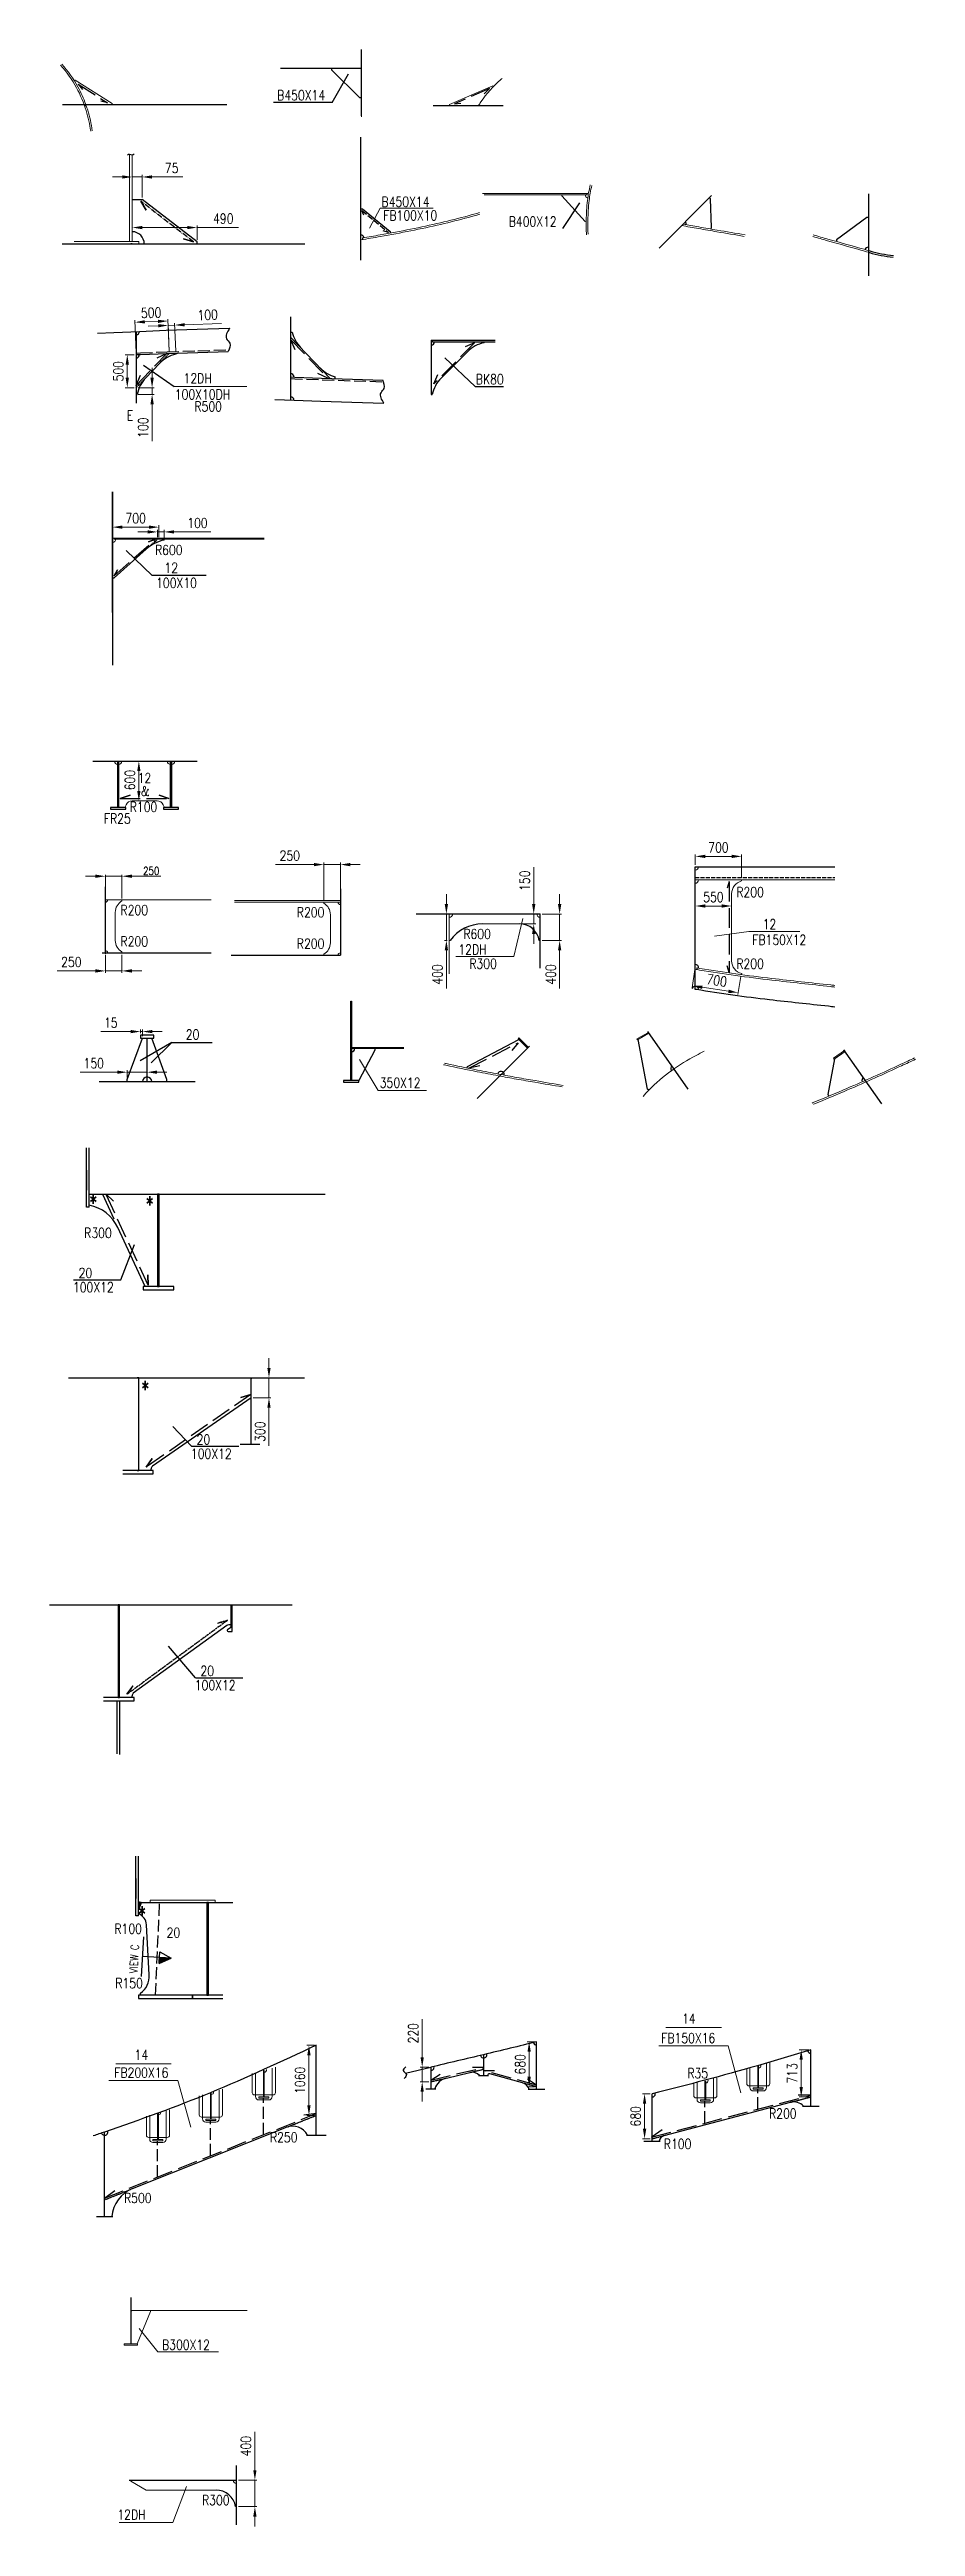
# Model space of a CAD drawing. Header units: millimetres. Extents: x -238912 to -225822, y -65112 to -27675.
import ezdxf

# ---------------------------------------------------------------- set-up
doc = ezdxf.new("R2010")
doc.units = ezdxf.units.MM
doc.header["$LTSCALE"] = 50
for name, pattern in [('CENTER', [8, 5.5, -1, 0.5, -1]), ('DASHED', [8, 6, -2]), ('JNRD_Center', [2, 1.25, -0.25, 0.25, -0.25]), ('JNRD_DBPointLine', [34, 24, -3, 0.5, -3, 0.5, -3])]:
    doc.linetypes.add(name, pattern=pattern)
for name, color, linetype in [('-1202', 7, 'Continuous'), ('100-AD1', 6, 'Continuous'), ('100-BT1', 7, 'Continuous'), ('100-DD1', 7, 'JNRD_Center'), ('100-DF1', 7, 'Continuous'), ('100-TX1', 7, 'Continuous'), ('100-TX2', 3, 'Continuous'), ('200-CO3', 7, 'Continuous'), ('200-CO5', 7, 'Continuous'), ('200-DO4', 7, 'JNRD_DBPointLine'), ('Plate _Visible', 3, 'Continuous'), ('Plate_Invisible', 3, 'DASHED'), ('Stiffener_Invisible', 2, 'DASHED'), ('Stiffener_Visible', 1, 'CENTER'), ('TEXT', 4, 'Continuous'), ('粗实线', 3, 'Continuous')]:
    doc.layers.add(name, color=color, linetype=linetype)
doc.styles.add('JNRD_E1', font='romans.shx', dxfattribs={"width": 0.8})
doc.styles.add('JNRD_Standard', font='romans.shx', dxfattribs={"width": 0.8})
doc.dimstyles.new('Jnrd_D100', dxfattribs={"dimtxt": 120, "dimasz": 150, "dimexe": 20, "dimexo": 20, "dimgap": 20, "dimtad": 1, "dimdec": 0, "dimrnd": 0.5, "dimzin": 0, "dimdsep": 46, "dimtxsty": 'JNRD_E1', "dimcen": 0, "dimclrd": 1, "dimclre": 1, "dimclrt": 2, "dimadec": 0, "dimazin": 0, "dimtfac": 1, "dimtdec": 0, "dimtmove": 0, "dimatfit": 3, "dimfxl": 1, "dimtolj": 1, "dimtzin": 0, "dimlwd": 5, "dimlwe": 5, "dimarcsym": 0})
doc.dimstyles.new('Jnrd_D150', dxfattribs={"dimtxt": 150, "dimasz": 150, "dimexe": 30, "dimexo": 30, "dimgap": 60, "dimtad": 1, "dimdec": 0, "dimrnd": 0.5, "dimzin": 0, "dimdsep": 46, "dimtxsty": 'JNRD_E1', "dimcen": 0, "dimclrd": 1, "dimclre": 1, "dimclrt": 2, "dimadec": 0, "dimazin": 0, "dimtfac": 1, "dimtdec": 0, "dimtmove": 0, "dimatfit": 3, "dimfxl": 1, "dimtolj": 1, "dimtzin": 0, "dimlwd": 5, "dimlwe": 5, "dimarcsym": 0})

msp = doc.modelspace()

# ---------------------------------------------------------------- texts
at = {"color": 2, "style": 'JNRD_E1', "width": 0.8}
for s, p in [('75', (-237168.8, -29541.2)), ('490', (-236440.2, -30305.7))]:
    msp.add_text(s, height=150, dxfattribs=at).set_placement(p)
at = {"color": 2, "char_height": 150, "attachment_point": 5, "style": 'JNRD_E1'}
for s, insert in [('\\A1;15', (-237986.1, -42383.1)), ('\\A1;150', (-238243.3, -42997))]:
    msp.add_mtext(s, dxfattribs=dict(at, insert=insert))
at = {"layer": '100-AD1', "color": 2, "linetype": 'Continuous', "lineweight": 15, "style": 'JNRD_E1', "width": 0.8}
for s, p in [('B450X14', (-233893.6, -30051.8)), ('FB100X10', (-233867.5, -30258)), ('B400X12', (-231970.8, -30350.3, 10240)), ('12DH', (-236886, -32719.7)), ('100X10DH', (-237018.7, -32962.7)), ('R500', (-236722.1, -33145.5)), ('FR25', (-238090.6, -39373.7)), ('R100', (-237699.9, -39198)), ('R200', (-228530.2, -40484.5)), ('FB150X12', (-228289.1, -41207.4)), ('12', (-228130.7, -40969.4)), ('R200', (-228530.2, -41567.6)), ('350X12', (-233921, -43366.4)), ('14', (-229351.4, -57511.4)), ('FB150X16', (-229665.2, -57804.8)), ('R200', (-228034.9, -58945.6)), ('R250', (-235580.3, -59305.6)), ('R100', (-229625.7, -59405.6)), ('R500', (-237786.3, -60222.5)), ('B300X12', (-237211.6, -62441.2))]:
    msp.add_text(s, height=150, dxfattribs=at).set_placement(p)
at = {"layer": '100-AD1', "color": 2, "linetype": 'Continuous', "style": 'JNRD_E1', "width": 0.8}
for s, p in [('R300', (-238388.2, -45636.4)), ('100X12', (-238558.7, -46456.7)), ('20', (-238472.7, -46241.7)), ('20', (-236689.3, -48758.2)), ('100X12', (-236775.3, -48973.2)), ('100X12', (-236717, -52471.3)), ('20', (-236631, -52256.3)), ('R100', (-237931.1, -56154)), ('20', (-237142.2, -56212.6)), ('R150', (-237918.4, -56975.7))]:
    msp.add_text(s, height=150, dxfattribs=at).set_placement(p)
at = {"layer": '100-AD1', "color": 2, "linetype": 'Continuous', "lineweight": 15, "char_height": 150, "width": 340.482, "attachment_point": 5, "rotation": 359.94988, "style": 'JNRD_E1'}
for s, insert in [('R200', (-237631, -40681.3)), ('R200', (-234965.1, -40715.8)), ('R200', (-237631, -41154.4)), ('R200', (-234965.1, -41188.8)), ('R600', (-232448.8, -41043)), ('R35', (-229113.7, -58261)), ('R300', (-236398.9, -64714.3))]:
    msp.add_mtext(s, dxfattribs=dict(at, insert=insert))
at = {"layer": '100-AD1', "color": 2, "linetype": 'Continuous', "insert": (-236749.6, -42562.1), "char_height": 150, "attachment_point": 5, "style": 'JNRD_E1'}
msp.add_mtext('\\A1;20', dxfattribs=at)
at = {"layer": '100-AD1', "color": 2, "linetype": 'Continuous', "lineweight": 15, "char_height": 150, "attachment_point": 5, "style": 'JNRD_E1'}
for s, insert in [('\\A1;14', (-237524.5, -57984.4)), ('\\A1;FB200X16', (-237524.5, -58252.7))]:
    msp.add_mtext(s, dxfattribs=dict(at, insert=insert))
at = {"layer": '100-TX1', "color": 2, "style": 'JNRD_Standard', "width": 0.8}
for s, p in [('B450X14', (-235470.6, -28441.5)), ('BK80', (-232467.9, -32734.2)), ('E', (-237745, -33280.5)), ('R600', (-237318.2, -35314.2)), ('12', (-237175.3, -35583.1)), ('100X10', (-237301.7, -35812.1))]:
    msp.add_text(s, height=150, dxfattribs=at).set_placement(p)
at = {"layer": '100-TX1', "color": 2, "lineweight": 15, "style": 'JNRD_E1', "width": 0.8}
for s, p in [('12', (-237579.6, -38760.7, 10240)), ('&', (-237534.1, -38956.4))]:
    msp.add_text(s, height=150, dxfattribs=at).set_placement(p)
at = {"layer": '100-TX1', "color": 2, "linetype": 'Continuous', "style": 'JNRD_E1', "width": 0.8}
for s, p in [('12DH', (-232731.8, -41352.6)), ('R300', (-232566.2, -41567.3)), ('12DH', (-237886.5, -65008))]:
    msp.add_text(s, height=150, dxfattribs=at).set_placement(p)
at = {"layer": '100-TX1', "style": 'JNRD_E1', "width": 0.8}
for p in [(-238320.1, -45228.6), (-237464.8, -45255.5), (-237533.3, -48046.7), (-237582.5, -55986)]:
    msp.add_text('*', height=250, dxfattribs=at).set_placement(p)
at = {"layer": '100-TX2', "color": 3, "linetype": 'Continuous', "style": 'JNRD_E1', "width": 0.8}
msp.add_text('VIEW C', height=120, rotation=86.68704, dxfattribs=at).set_placement((-237585.7, -56753.7))

# ---------------------------------------------------------------- blocks, each defined once
blk = doc.blocks.new('*D772')
at = {"color": 1, "lineweight": 5, "ltscale": 3}
for p, q in [((-237604, -32257), (-237623, -31767)), ((-237472, -31791), (-237272, -31784)), ((-237105, -32238), (-237123, -31748))]:
    blk.add_line(p, q, dxfattribs=at)
at = {"color": 1}
for points in [[(-237473, -31766), (-237471, -31816), (-237622, -31797)], [(-237271, -31809), (-237273, -31759), (-237122, -31778)]]:
    blk.add_solid(points, dxfattribs=at)
at = {"layer": 'Defpoints', "color": 0}
for p in [(-237122, -31778), (-237603, -32287), (-237103, -32268)]:
    blk.add_point(p, dxfattribs=at)
at = {"color": 2, "insert": (-237377, -31653), "char_height": 150, "attachment_point": 5, "rotation": 2.1669, "style": 'JNRD_E1'}
blk.add_mtext('\\A1;500', dxfattribs=at)
blk = doc.blocks.new('*D773')
at = {"color": 1, "linetype": 'ByBlock', "lineweight": 5, "ltscale": 3}
for p, q in [((-237633, -32287), (-237767, -32287)), ((-237737, -32637), (-237737, -32437)), ((-237633, -32787), (-237767, -32787))]:
    blk.add_line(p, q, dxfattribs=at)
at = {"color": 1}
for points in [[(-237712, -32437), (-237762, -32437), (-237737, -32287)], [(-237762, -32637), (-237712, -32637), (-237737, -32787)]]:
    blk.add_solid(points, dxfattribs=at)
at = {"layer": 'Defpoints', "color": 0}
for p in [(-237737, -32287), (-237603, -32287), (-237603, -32787)]:
    blk.add_point(p, dxfattribs=at)
at = {"color": 2, "insert": (-237872, -32537), "char_height": 150, "attachment_point": 5, "rotation": 90, "style": 'JNRD_E1'}
blk.add_mtext('\\A1;500', dxfattribs=at)
blk = doc.blocks.new('*D774')
at = {"color": 1, "linetype": 'ByBlock', "lineweight": 5, "ltscale": 3}
for p, q in [((-237362, -32637), (-237362, -32487)), ((-237573, -32787), (-237332, -32787)), ((-237573, -32887), (-237332, -32887)), ((-237362, -32887), (-237362, -32787)), ((-237362, -33037), (-237362, -33593))]:
    blk.add_line(p, q, dxfattribs=at)
at = {"color": 1}
for points in [[(-237387, -32637), (-237337, -32637), (-237362, -32787)], [(-237337, -33037), (-237387, -33037), (-237362, -32887)]]:
    blk.add_solid(points, dxfattribs=at)
at = {"layer": 'Defpoints', "color": 0}
for p in [(-237603, -32787), (-237603, -32887), (-237362, -32787)]:
    blk.add_point(p, dxfattribs=at)
at = {"color": 2, "insert": (-237497, -33390), "char_height": 150, "attachment_point": 5, "rotation": 90, "style": 'JNRD_E1'}
blk.add_mtext('\\A1;100', dxfattribs=at)
blk = doc.blocks.new('*D775')
at = {"color": 1, "linetype": 'ByBlock', "lineweight": 5, "ltscale": 3}
for p, q in [((-237105, -32238), (-237121, -31814)), ((-237005, -32234), (-237021, -31810)), ((-236870, -31835), (-236314, -31814)), ((-237269, -31850), (-237419, -31855)), ((-237119, -31844), (-237020, -31840))]:
    blk.add_line(p, q, dxfattribs=at)
at = {"color": 1}
for points in [[(-236871, -31810), (-236869, -31860), (-237020, -31840)], [(-237268, -31875), (-237270, -31825), (-237119, -31844)]]:
    blk.add_solid(points, dxfattribs=at)
at = {"layer": 'Defpoints', "color": 0}
for p in [(-237020, -31840), (-237103, -32268), (-237004, -32264)]:
    blk.add_point(p, dxfattribs=at)
at = {"color": 2, "insert": (-236522, -31686), "char_height": 150, "attachment_point": 5, "rotation": 2.1669, "style": 'JNRD_E1'}
blk.add_mtext('\\A1;100', dxfattribs=at)
blk = doc.blocks.new('*D776')
at = {"color": 1, "lineweight": 5, "ltscale": 3}
for p, q in [((-237429, -34966), (-237579, -34966)), ((-237279, -35044), (-237279, -34936)), ((-237279, -34966), (-237179, -34966)), ((-237179, -35051), (-237179, -34936)), ((-237029, -34966), (-236474, -34966))]:
    blk.add_line(p, q, dxfattribs=at)
at = {"color": 1}
for points in [[(-237429, -34991), (-237429, -34941), (-237279, -34966)], [(-237029, -34941), (-237029, -34991), (-237179, -34966)]]:
    blk.add_solid(points, dxfattribs=at)
at = {"layer": 'Defpoints', "color": 0}
for p in [(-237279, -35074), (-237179, -34966), (-237179, -35081)]:
    blk.add_point(p, dxfattribs=at)
at = {"color": 2, "insert": (-236676, -34831), "char_height": 150, "attachment_point": 5, "style": 'JNRD_E1'}
blk.add_mtext('\\A1;100', dxfattribs=at)
blk = doc.blocks.new('*D777')
at = {"color": 1, "lineweight": 5, "ltscale": 3}
for p, q in [((-237960, -35030), (-237960, -34864)), ((-237410, -34894), (-237810, -34894)), ((-237260, -35044), (-237260, -34864))]:
    blk.add_line(p, q, dxfattribs=at)
at = {"color": 1}
for points in [[(-237810, -34869), (-237810, -34919), (-237960, -34894)], [(-237410, -34919), (-237410, -34869), (-237260, -34894)]]:
    blk.add_solid(points, dxfattribs=at)
at = {"layer": 'Defpoints', "color": 0}
for p in [(-237960, -34894), (-237960, -35060), (-237260, -35074)]:
    blk.add_point(p, dxfattribs=at)
at = {"color": 2, "insert": (-237610, -34759), "char_height": 150, "attachment_point": 5, "style": 'JNRD_E1'}
blk.add_mtext('\\A1;700', dxfattribs=at)
blk = doc.blocks.new('X-T700')
at = {"layer": '100-DF1'}
for points in [[(0, 0), (12, 0), (12, -700), (0, -700)], [(-109, -725), (121, -725), (121, -700), (-109, -700)]]:
    blk.add_lwpolyline(points, close=True, dxfattribs=at)
blk = doc.blocks.new('*D778')
at = {"layer": '100-DF1', "color": 1, "lineweight": 5}
for p, q in [((-237644, -38432), (-237532, -38432)), ((-237562, -38882), (-237562, -38582)), ((-237321, -39032), (-237592, -39032))]:
    blk.add_line(p, q, dxfattribs=at)
at = {"layer": '100-DF1', "color": 1}
for points in [[(-237537, -38582), (-237587, -38582), (-237562, -38432)], [(-237587, -38882), (-237537, -38882), (-237562, -39032)]]:
    blk.add_solid(points, dxfattribs=at)
at = {"layer": 'Defpoints', "color": 0}
for p in [(-237674, -38432), (-237562, -38432), (-237291, -39032)]:
    blk.add_point(p, dxfattribs=at)
at = {"layer": '100-DF1', "color": 2, "lineweight": 15, "insert": (-237697, -38717), "char_height": 150, "attachment_point": 5, "rotation": 90, "style": 'JNRD_E1'}
blk.add_mtext('\\A1;600', dxfattribs=at)
blk = doc.blocks.new('*D779')
at = {"color": 1, "linetype": 'ByBlock', "lineweight": 5, "ltscale": 3}
for p, q in [((-238068, -41359), (-238068, -41631)), ((-237818, -41359), (-237818, -41631)), ((-238218, -41601), (-238797, -41601)), ((-237818, -41601), (-238068, -41601)), ((-237668, -41601), (-237518, -41601))]:
    blk.add_line(p, q, dxfattribs=at)
at = {"color": 1}
for points in [[(-238218, -41626), (-238218, -41576), (-238068, -41601)], [(-237668, -41576), (-237668, -41626), (-237818, -41601)]]:
    blk.add_solid(points, dxfattribs=at)
at = {"layer": 'Defpoints', "color": 0}
for p in [(-238068, -41329), (-237818, -41329), (-238068, -41601)]:
    blk.add_point(p, dxfattribs=at)
at = {"color": 2, "insert": (-238583, -41466), "char_height": 150, "attachment_point": 5, "style": 'JNRD_E1'}
blk.add_mtext('\\A1;250', dxfattribs=at)
blk = doc.blocks.new('*D780')
at = {"layer": '200-CO3', "color": 1, "lineweight": 5}
for p, q in [((-238218, -40170), (-238368, -40170)), ((-238068, -40509), (-238068, -40150)), ((-238068, -40170), (-237818, -40170)), ((-237818, -40509), (-237818, -40150)), ((-237668, -40170), (-237232, -40170))]:
    blk.add_line(p, q, dxfattribs=at)
at = {"layer": '200-CO3', "color": 1}
for points in [[(-238218, -40195), (-238218, -40145), (-238068, -40170)], [(-237668, -40145), (-237668, -40195), (-237818, -40170)]]:
    blk.add_solid(points, dxfattribs=at)
at = {"layer": 'Defpoints', "color": 0}
for p in [(-237818, -40170), (-238068, -40529), (-237818, -40529)]:
    blk.add_point(p, dxfattribs=at)
at = {"layer": '200-CO3', "color": 2, "lineweight": -3, "insert": (-237375, -40090), "char_height": 120, "attachment_point": 5, "style": 'JNRD_E1'}
blk.add_mtext('\\A1;250', dxfattribs=at)
blk = doc.blocks.new('*D781')
at = {"color": 1, "linetype": 'ByBlock', "lineweight": 5, "ltscale": 3}
for p, q in [((-234916, -39994), (-235495, -39994)), ((-234766, -40533), (-234766, -39964)), ((-234516, -39994), (-234766, -39994)), ((-234516, -40533), (-234516, -39964)), ((-234366, -39994), (-234216, -39994))]:
    blk.add_line(p, q, dxfattribs=at)
at = {"color": 1}
for points in [[(-234916, -40019), (-234916, -39969), (-234766, -39994)], [(-234366, -39969), (-234366, -40019), (-234516, -39994)]]:
    blk.add_solid(points, dxfattribs=at)
at = {"layer": 'Defpoints', "color": 0}
for p in [(-234766, -39994), (-234766, -40563), (-234516, -40563)]:
    blk.add_point(p, dxfattribs=at)
at = {"color": 2, "insert": (-235280, -39859), "char_height": 150, "attachment_point": 5, "style": 'JNRD_E1'}
blk.add_mtext('\\A1;250', dxfattribs=at)
blk = doc.blocks.new('*D782')
at = {"color": 1, "linetype": 'ByBlock', "lineweight": 5, "ltscale": 3}
for p, q in [((-235595, -47602), (-235595, -47452)), ((-235833, -47752), (-235565, -47752)), ((-235595, -47752), (-235595, -48052)), ((-235833, -48052), (-235565, -48052)), ((-235595, -48202), (-235595, -48780))]:
    blk.add_line(p, q, dxfattribs=at)
at = {"color": 1}
for points in [[(-235620, -47602), (-235570, -47602), (-235595, -47752)], [(-235570, -48202), (-235620, -48202), (-235595, -48052)]]:
    blk.add_solid(points, dxfattribs=at)
at = {"layer": 'Defpoints', "color": 0}
for p in [(-235863, -47752), (-235863, -48052), (-235595, -48052)]:
    blk.add_point(p, dxfattribs=at)
at = {"color": 2, "insert": (-235730, -48566), "char_height": 150, "attachment_point": 5, "rotation": 90, "style": 'JNRD_E1'}
blk.add_mtext('\\A1;300', dxfattribs=at)
blk = doc.blocks.new('*D783')
at = {"color": 1, "lineweight": 5, "ltscale": 3}
for p, q in [((-234909, -57839), (-235021, -57839)), ((-234991, -58749), (-234991, -57989)), ((-234909, -58899), (-235021, -58899))]:
    blk.add_line(p, q, dxfattribs=at)
at = {"color": 1}
for points in [[(-234966, -57989), (-235016, -57989), (-234991, -57839)], [(-235016, -58749), (-234966, -58749), (-234991, -58899)]]:
    blk.add_solid(points, dxfattribs=at)
at = {"layer": 'Defpoints', "color": 0}
for p in [(-234991, -57839), (-234879, -57839), (-234879, -58899)]:
    blk.add_point(p, dxfattribs=at)
at = {"color": 2, "insert": (-235126, -58369), "char_height": 150, "attachment_point": 5, "rotation": 90, "style": 'JNRD_E1'}
blk.add_mtext('\\A1;1060', dxfattribs=at)
blk = doc.blocks.new('*D784')
at = {"color": 1, "lineweight": 5, "ltscale": 3}
for p, q in [((-233279, -58021), (-233279, -57443)), ((-233180, -58171), (-233309, -58171)), ((-233180, -58391), (-233309, -58391)), ((-233279, -58391), (-233279, -58171)), ((-233279, -58541), (-233279, -58691))]:
    blk.add_line(p, q, dxfattribs=at)
at = {"color": 1}
for points in [[(-233304, -58021), (-233254, -58021), (-233279, -58171)], [(-233254, -58541), (-233304, -58541), (-233279, -58391)]]:
    blk.add_solid(points, dxfattribs=at)
at = {"layer": 'Defpoints', "color": 0}
for p in [(-233279, -58171), (-233150, -58171), (-233150, -58391)]:
    blk.add_point(p, dxfattribs=at)
at = {"color": 2, "insert": (-233414, -57657), "char_height": 150, "attachment_point": 5, "rotation": 90, "style": 'JNRD_E1'}
blk.add_mtext('\\A1;220', dxfattribs=at)
blk = doc.blocks.new('*D785')
at = {"color": 1, "lineweight": 5, "ltscale": 3}
for p, q in [((-231580, -57786), (-231692, -57786)), ((-231662, -58316), (-231662, -57936)), ((-231580, -58466), (-231692, -58466))]:
    blk.add_line(p, q, dxfattribs=at)
at = {"color": 1}
for points in [[(-231637, -57936), (-231687, -57936), (-231662, -57786)], [(-231687, -58316), (-231637, -58316), (-231662, -58466)]]:
    blk.add_solid(points, dxfattribs=at)
at = {"layer": 'Defpoints', "color": 0}
for p in [(-231662, -57786), (-231550, -57786), (-231550, -58466)]:
    blk.add_point(p, dxfattribs=at)
at = {"color": 2, "insert": (-231797, -58126), "char_height": 150, "attachment_point": 5, "rotation": 90, "style": 'JNRD_E1'}
blk.add_mtext('\\A1;680', dxfattribs=at)
blk = doc.blocks.new('*D786')
at = {"color": 1, "lineweight": 5, "ltscale": 3}
for p, q in [((-227434, -57908), (-227579, -57908)), ((-227549, -58470), (-227549, -58058)), ((-227434, -58620), (-227579, -58620))]:
    blk.add_line(p, q, dxfattribs=at)
at = {"color": 1}
for points in [[(-227524, -58058), (-227574, -58058), (-227549, -57908)], [(-227574, -58470), (-227524, -58470), (-227549, -58620)]]:
    blk.add_solid(points, dxfattribs=at)
at = {"layer": 'Defpoints', "color": 0}
for p in [(-227549, -57908), (-227404, -57908), (-227404, -58620)]:
    blk.add_point(p, dxfattribs=at)
at = {"color": 2, "insert": (-227684, -58264), "char_height": 150, "attachment_point": 5, "rotation": 90, "style": 'JNRD_E1'}
blk.add_mtext('\\A1;713', dxfattribs=at)
blk = doc.blocks.new('*D787')
at = {"color": 1, "lineweight": 5, "ltscale": 3}
for p, q in [((-229834, -58572), (-229947, -58572)), ((-229917, -59102), (-229917, -58722)), ((-229834, -59252), (-229947, -59252))]:
    blk.add_line(p, q, dxfattribs=at)
at = {"color": 1}
for points in [[(-229892, -58722), (-229942, -58722), (-229917, -58572)], [(-229942, -59102), (-229892, -59102), (-229917, -59252)]]:
    blk.add_solid(points, dxfattribs=at)
at = {"layer": 'Defpoints', "color": 0}
for p in [(-229917, -58572), (-229804, -58572), (-229804, -59252)]:
    blk.add_point(p, dxfattribs=at)
at = {"color": 2, "insert": (-230052, -58912), "char_height": 150, "attachment_point": 5, "rotation": 90, "style": 'JNRD_E1'}
blk.add_mtext('\\A1;680', dxfattribs=at)
blk = doc.blocks.new('*D788')
at = {"layer": '100-DF1', "color": 1, "lineweight": 5}
for p, q in [((-232513, -40741), (-232943, -40741)), ((-232913, -40591), (-232913, -40441)), ((-232913, -40741), (-232913, -41141)), ((-232899, -41141), (-232943, -41141)), ((-232913, -41291), (-232913, -41869))]:
    blk.add_line(p, q, dxfattribs=at)
at = {"layer": '100-DF1', "color": 1}
for points in [[(-232938, -40591), (-232888, -40591), (-232913, -40741)], [(-232888, -41291), (-232938, -41291), (-232913, -41141)]]:
    blk.add_solid(points, dxfattribs=at)
at = {"layer": 'Defpoints', "color": 0}
for p in [(-232483, -40741), (-232913, -41141), (-232869, -41141)]:
    blk.add_point(p, dxfattribs=at)
at = {"layer": '100-DF1', "color": 2, "lineweight": 15, "insert": (-233048, -41655), "char_height": 150, "attachment_point": 5, "rotation": 90, "style": 'JNRD_E1'}
blk.add_mtext('\\A1;400', dxfattribs=at)
blk = doc.blocks.new('*D789')
at = {"layer": '100-DF1', "color": 1, "lineweight": 5}
for p, q in [((-231464, -40741), (-231171, -40741)), ((-231201, -40591), (-231201, -40441)), ((-231201, -41141), (-231201, -40741)), ((-231464, -41141), (-231171, -41141)), ((-231201, -41291), (-231201, -41869))]:
    blk.add_line(p, q, dxfattribs=at)
at = {"layer": '100-DF1', "color": 1}
for points in [[(-231226, -40591), (-231176, -40591), (-231201, -40741)], [(-231176, -41291), (-231226, -41291), (-231201, -41141)]]:
    blk.add_solid(points, dxfattribs=at)
at = {"layer": 'Defpoints', "color": 0}
for p in [(-231494, -40741), (-231201, -40741), (-231494, -41141)]:
    blk.add_point(p, dxfattribs=at)
at = {"layer": '100-DF1', "color": 2, "lineweight": 15, "insert": (-231336, -41655), "char_height": 150, "attachment_point": 5, "rotation": 90, "style": 'JNRD_E1'}
blk.add_mtext('\\A1;400', dxfattribs=at)
blk = doc.blocks.new('*D790')
at = {"color": 1, "lineweight": 5, "ltscale": 3}
for p, q in [((-231593, -40591), (-231593, -40035)), ((-231775, -40741), (-231563, -40741)), ((-231593, -40891), (-231593, -40741)), ((-231775, -40891), (-231563, -40891)), ((-231593, -41041), (-231593, -41191))]:
    blk.add_line(p, q, dxfattribs=at)
at = {"color": 1}
for points in [[(-231618, -40591), (-231568, -40591), (-231593, -40741)], [(-231568, -41041), (-231618, -41041), (-231593, -40891)]]:
    blk.add_solid(points, dxfattribs=at)
at = {"layer": 'Defpoints', "color": 0}
for p in [(-231805, -40741), (-231593, -40741), (-231805, -40891)]:
    blk.add_point(p, dxfattribs=at)
at = {"color": 2, "insert": (-231728, -40238), "char_height": 150, "attachment_point": 5, "rotation": 90, "style": 'JNRD_E1'}
blk.add_mtext('\\A1;150', dxfattribs=at)
blk = doc.blocks.new('*D791')
at = {"layer": '100-DF1', "color": 1, "lineweight": 5}
for p, q in [((-235808, -64262), (-235808, -63683)), ((-236055, -64412), (-235778, -64412)), ((-235808, -64812), (-235808, -64412)), ((-236055, -64812), (-235778, -64812)), ((-235808, -64962), (-235808, -65112))]:
    blk.add_line(p, q, dxfattribs=at)
at = {"layer": '100-DF1', "color": 1}
for points in [[(-235833, -64262), (-235783, -64262), (-235808, -64412)], [(-235783, -64962), (-235833, -64962), (-235808, -64812)]]:
    blk.add_solid(points, dxfattribs=at)
at = {"layer": 'Defpoints', "color": 0}
for p in [(-236085, -64412), (-235808, -64412), (-236085, -64812)]:
    blk.add_point(p, dxfattribs=at)
at = {"layer": '100-DF1', "color": 2, "lineweight": 15, "insert": (-235943, -63898), "char_height": 150, "attachment_point": 5, "rotation": 90, "style": 'JNRD_E1'}
blk.add_mtext('\\A1;400', dxfattribs=at)
blk = doc.blocks.new('*D792')
at = {"layer": '200-CO3', "color": 1, "lineweight": 5}
for p, q in [((-229151, -40728), (-229151, -40590)), ((-229001, -40620), (-228751, -40620)), ((-228601, -40889), (-228601, -40590))]:
    blk.add_line(p, q, dxfattribs=at)
at = {"layer": '200-CO3', "color": 1}
for points in [[(-229001, -40595), (-229001, -40645), (-229151, -40620)], [(-228751, -40645), (-228751, -40595), (-228601, -40620)]]:
    blk.add_solid(points, dxfattribs=at)
at = {"layer": 'Defpoints', "color": 0}
for p in [(-229151, -40758), (-228601, -40620), (-228601, -40919)]:
    blk.add_point(p, dxfattribs=at)
at = {"layer": '200-CO3', "color": 2, "lineweight": 15, "insert": (-228876, -40485), "char_height": 150, "attachment_point": 5, "style": 'JNRD_E1'}
blk.add_mtext('\\A1;550', dxfattribs=at)
blk = doc.blocks.new('*D793')
at = {"color": 1, "lineweight": 5, "ltscale": 3}
for p, q in [((-229151, -39996), (-229151, -39840)), ((-228601, -39870), (-229001, -39870)), ((-228451, -40196), (-228451, -39840))]:
    blk.add_line(p, q, dxfattribs=at)
at = {"color": 1}
for points in [[(-229001, -39845), (-229001, -39895), (-229151, -39870)], [(-228601, -39895), (-228601, -39845), (-228451, -39870)]]:
    blk.add_solid(points, dxfattribs=at)
at = {"layer": 'Defpoints', "color": 0}
for p in [(-229151, -39870), (-229151, -40026), (-228451, -40226)]:
    blk.add_point(p, dxfattribs=at)
at = {"color": 2, "insert": (-228801, -39735), "char_height": 150, "attachment_point": 5, "style": 'JNRD_E1'}
blk.add_mtext('\\A1;700', dxfattribs=at)
blk = doc.blocks.new('*D794')
at = {"color": 1, "lineweight": 5, "ltscale": 3}
for p, q in [((-229155, -41581), (-229197, -41856)), ((-229044, -41849), (-228648, -41908)), ((-228463, -41685), (-228505, -41960))]:
    blk.add_line(p, q, dxfattribs=at)
at = {"color": 1}
for points in [[(-229040, -41824), (-229048, -41874), (-229192, -41827)], [(-228652, -41933), (-228645, -41884), (-228500, -41931)]]:
    blk.add_solid(points, dxfattribs=at)
at = {"layer": 'Defpoints', "color": 0}
for p in [(-229151, -41551), (-228459, -41655), (-228500, -41931)]:
    blk.add_point(p, dxfattribs=at)
at = {"color": 2, "insert": (-228826, -41745), "char_height": 150, "attachment_point": 5, "rotation": 351.4634, "style": 'JNRD_E1'}
blk.add_mtext('\\A1;700', dxfattribs=at)

# ---------------------------------------------------------------- dimensions: what is measured, and where the dimension line sits
at = {"ltscale": 3}
dim = msp.add_aligned_dim(p1=(-237603.1, -32286.9), p2=(-237103.4, -32268), distance=490.3, dimstyle='Jnrd_D150', dxfattribs=at)
dim.commit()
dim.dimension.update_dxf_attribs({"geometry": '*D772', "text_midpoint": (-237376.9, -31652.7)})
at = {"color": 7, "linetype": 'ByBlock', "ltscale": 3}
dim = msp.add_aligned_dim(p1=(-237103.4, -32268), p2=(-237003.5, -32264.3), distance=424.2, dimstyle='Jnrd_D150', dxfattribs=at)
dim.commit()
dim.dimension.update_dxf_attribs({"geometry": '*D775', "text_midpoint": (-236522.2, -31686.4)})
for base, p1, p2, picture, middle in [((-237736.9, -32286.9), (-237603.1, -32786.9), (-237603.1, -32286.9), '*D773', (-237871.9, -32536.9)), ((-235595.1091, -48051.7077), (-235863.3343, -47752.1673), (-235863.3343, -48051.7077), '*D782', (-235730.1091, -48565.9934))]:
    dim = msp.add_linear_dim(base=base, p1=p1, p2=p2, angle=90, dimstyle='Jnrd_D150', dxfattribs=at)
    dim.commit()
    dim.dimension.update_dxf_attribs({"geometry": picture, "text_midpoint": middle})
dim = msp.add_linear_dim(base=(-237361.6, -32786.9), p1=(-237603.1, -32886.9), p2=(-237603.1, -32786.9), angle=90, dimstyle='Jnrd_D150', dxfattribs=at)
dim.commit()
dim.dimension.update_dxf_attribs({"geometry": '*D774', "text_midpoint": (-237361.6, -33389.8), "dimtype": 160})
at = {"color": 7, "ltscale": 3}
for base, p1, p2, picture, middle in [((-237960.3, -34894.2), (-237260.3, -35073.6), (-237960.3, -35059.6), '*D777', (-237610.3, -34759.2)), ((-229151, -39870.1), (-228451, -40226.4), (-229151, -40026.4), '*D793', (-228801, -39735.1))]:
    dim = msp.add_linear_dim(base=base, p1=p1, p2=p2, dimstyle='Jnrd_D150', dxfattribs=at)
    dim.commit()
    dim.dimension.update_dxf_attribs({"geometry": picture, "text_midpoint": middle})
at = {"ltscale": 3}
dim = msp.add_linear_dim(base=(-237179.3, -34966.1), p1=(-237278.7, -35073.6), p2=(-237179.3, -35081.1), dimstyle='Jnrd_D150', dxfattribs=at)
dim.commit()
dim.dimension.update_dxf_attribs({"geometry": '*D776', "text_midpoint": (-236676.4, -34831.1)})
at = {"color": 7, "linetype": 'ByBlock', "ltscale": 3}
for base, p1, p2, picture, middle in [((-234766.1, -39993.8), (-234516.1, -40562.9), (-234766.1, -40562.9), '*D781', (-235280.4, -39858.8)), ((-238068.5, -41601), (-237818.5, -41328.5), (-238068.5, -41328.5), '*D779', (-238582.8, -41466))]:
    dim = msp.add_linear_dim(base=base, p1=p1, p2=p2, dimstyle='Jnrd_D150', dxfattribs=at)
    dim.commit()
    dim.dimension.update_dxf_attribs({"geometry": picture, "text_midpoint": middle})
at = {"ltscale": 3}
dim = msp.add_linear_dim(base=(-231593.5, -40740.8), p1=(-231805, -40890.8), p2=(-231805, -40740.8), angle=90, dimstyle='Jnrd_D150', dxfattribs=at)
dim.commit()
dim.dimension.update_dxf_attribs({"geometry": '*D790', "text_midpoint": (-231728.5, -40237.9)})
at = {"color": 7, "ltscale": 3}
dim = msp.add_aligned_dim(p1=(-229151, -41551.1), p2=(-228458.8, -41655), distance=-278.6, dimstyle='Jnrd_D150', dxfattribs=at)
dim.commit()
dim.dimension.update_dxf_attribs({"geometry": '*D794', "text_midpoint": (-228826.2, -41745.1)})
at = {"color": 140, "ltscale": 3}
for base, p1, p2, picture, middle in [((-233278.8, -58171.2), (-233150.1, -58391.4), (-233150.1, -58171.2), '*D784', (-233413.8, -57656.9)), ((-234990.7, -57839.2), (-234879.4, -58898.9), (-234879.4, -57839.2), '*D783', (-235125.7, -58369)), ((-231662.4, -57786.2), (-231550.1, -58466.2), (-231550.1, -57786.2), '*D785', (-231797.4, -58126.2)), ((-227549, -57907.6), (-227404.4, -58619.9), (-227404.4, -57907.6), '*D786', (-227684, -58263.7)), ((-229916.7, -58572.1), (-229804.4, -59252.1), (-229804.4, -58572.1), '*D787', (-230051.7, -58912.1))]:
    dim = msp.add_linear_dim(base=base, p1=p1, p2=p2, angle=90, dimstyle='Jnrd_D150', dxfattribs=at)
    dim.commit()
    dim.dimension.update_dxf_attribs({"geometry": picture, "text_midpoint": middle})
at = {"layer": '100-DF1', "lineweight": 15}
for base, p1, p2, picture, middle in [((-237562.2, -38432), (-237291.2, -39032), (-237674.1, -38432), '*D778', (-237562.2, -38717.2)), ((-231200.5, -40740.8), (-231494.2, -41140.8), (-231494.2, -40740.8), '*D789', (-231200.5, -41655))]:
    dim = msp.add_linear_dim(base=base, p1=p1, p2=p2, angle=90, dimstyle='Jnrd_D150', dxfattribs=at)
    dim.commit()
    dim.dimension.update_dxf_attribs({"geometry": picture, "text_midpoint": middle, "dimtype": 160})
for base, p1, p2, picture, middle in [((-232913.1, -41140.8), (-232483.1, -40740.8), (-232869.2, -41140.8), '*D788', (-233048.1, -41655)), ((-235807.7, -64411.8), (-236084.6, -64811.8), (-236084.6, -64411.8), '*D791', (-235942.7, -63897.5))]:
    dim = msp.add_linear_dim(base=base, p1=p1, p2=p2, angle=90, dimstyle='Jnrd_D150', dxfattribs=at)
    dim.commit()
    dim.dimension.update_dxf_attribs({"geometry": picture, "text_midpoint": middle})
at = {"layer": '200-CO3', "lineweight": -3}
dim = msp.add_linear_dim(base=(-237818.5, -40169.8), p1=(-238068.5, -40528.5), p2=(-237818.5, -40528.5), dimstyle='Jnrd_D100', dxfattribs=at)
dim.commit()
dim.dimension.update_dxf_attribs({"geometry": '*D780', "text_midpoint": (-237375, -40169.8), "dimtype": 160})
at = {"layer": '200-CO3', "lineweight": 15}
dim = msp.add_linear_dim(base=(-228601, -40619.6), p1=(-229151, -40757.6), p2=(-228601, -40918.7), dimstyle='Jnrd_D150', dxfattribs=at)
dim.commit()
dim.dimension.update_dxf_attribs({"geometry": '*D792', "text_midpoint": (-228876, -40619.6), "dimtype": 160})

# ---------------------------------------------------------------- linework, layer by layer
at = {"layer": '-1202', "color": 7, "lineweight": 0}
for points in [[(-238290.2, -28907.8, 0.0385826), (-238359.3, -28598.8, 0.0503305), (-238504.5, -28253.4, 0.0588911), (-238746.4, -27911.5)], [(-238364.3, -28504.6, 0.0381986), (-238482.5, -28241.4, 0.0590257), (-238728.5, -27894.1, 0.0590257)], [(-232428.1, -28521.8, -0.0077213), (-232391.1, -28466.5, -0.0589729), (-232096, -28131.9, -0.0041028), (-232072.1, -28110.8, -0.0041028)], [(-238265.8, -28901.7, 0.0382672), (-238335.4, -28591.4, 0.0093837), (-238357.5, -28524)], [(-230795.9, -30474.5, -0.0134824), (-230798.6, -30252.8, -0.0108182), (-230793.2, -30107.1, -0.0148177), (-230779.8, -29955.3, -0.0286286), (-230738.4, -29720.9)], [(-230771.1, -30468, -0.0131477), (-230773.6, -30253.2, -0.0108183), (-230768.3, -30108.6, -0.0148177), (-230755, -29958.2, -0.0280946), (-230715.1, -29730.9)], [(-234207.4, -30552.2, 0.0030344), (-233909.2, -30501.2, 0.0051615), (-233450.7, -30415, 0.0080489), (-232998, -30317.6, 0.0088226), (-232576.8, -30211.9, 0.0043502), (-232408.7, -30164.9)], [(-234183.5, -30522.9, 0.0027493), (-233913.6, -30476.6, 0.0051615), (-233455.6, -30390.5, 0.0080489), (-233003.7, -30293.3, 0.0088226), (-232583.4, -30187.7, 0.0044642), (-232411.3, -30139.6)], [(-228398.2, -30475.5, -0.0017371), (-228818.7, -30404.9, -0.0012799), (-229096.6, -30356.7, -0.002235), (-229335.1, -30313.3, -0.002235)], [(-228410.4, -30498.8, -0.0017036), (-228822.9, -30429.6, -0.0012799), (-229100.9, -30381.3, -0.002393), (-229356.5, -30334.8, -0.002393)], [(-226518.8, -30743.6, 0.0017381), (-226691.7, -30694.4, -0.0003732), (-227154, -30564.2, -0.0015292), (-227371.9, -30501.9, -0.0015292)], [(-226511.9, -30719.6, 0.0017387), (-226685, -30670.3, -0.0003729), (-227147, -30540.2, -0.0015399), (-227366.2, -30477.6, -0.0015399)], [(-227038.8, -41845.3, 0.0002787), (-227106.1, -41837.9, 0.0005002), (-227552.4, -41789.6, -0.0023668), (-227995.3, -41739.9, -0.0067292), (-228540.4, -41670.1, -0.004963), (-229085.4, -41587.3, -0.000667), (-229151, -41576.5)], [(-227038.8, -41820.2, 0.0002673), (-227103.4, -41813.1, 0.0005002), (-227549.8, -41764.7, -0.002367), (-227992.5, -41715, -0.0067296), (-228536.9, -41645.4, -0.004963), (-229081.4, -41562.6, -0.0004463), (-229125.3, -41555.4)], [(-231162, -43353.7, -0.0017036), (-231574.5, -43284.5, -0.0012799), (-231852.5, -43236.2, -0.002577), (-232127.8, -43186, -0.0014765), (-232287.2, -43155.7, -0.0011097), (-232446.4, -43124.5, -0.0044325), (-232922.1, -43026.1, -0.000493), (-232958.4, -43018.2, -0.000493)], [(-231149.9, -43330.4, -0.0017371), (-231570.3, -43259.8, -0.0012799), (-231848.2, -43211.6, -0.002577), (-232123.2, -43161.4, -0.0014765), (-232282.5, -43131.2, -0.0011097), (-232441.6, -43100, -0.0044325), (-232916.8, -43001.6, -0.0003192), (-232940.3, -42996.5, -0.0003192)], [(-229938.3, -43496.7, -0.0121847), (-229854.1, -43405.5, -0.0451233), (-229507.2, -43106.6, -0.033134), (-229139.5, -42878.7, -0.0081977), (-229015.7, -42815.4)]]:
    msp.add_lwpolyline(points, format="xyb", dxfattribs=at)
at = {"color": 7, "linetype": 'ByBlock', "ltscale": 3}
for p, q in [((-234198.7, -27970.2), (-234213.7, -27955.2)), ((-238357.5, -28524), (-238381.1, -28532.2)), ((-227142.1, -43470.6), (-227042.8, -42928.6)), ((-227131.8, -43493.4), (-227142.1, -43470.6)), ((-235863.3, -47767.2), (-235848.3, -47752.2)), ((-237683.8, -61864.2), (-237668.8, -61849.2))]:
    msp.add_line(p, q, dxfattribs=at)
at = {"color": 1, "lineweight": 5}
for p, q in [((-237661.7, -29945.7), (-237661.7, -29571.2)), ((-237511.7, -29910.7), (-237511.7, -29571.2)), ((-237811.7, -29601.2), (-237961.7, -29601.2)), ((-237661.7, -29601.2), (-237511.7, -29601.2)), ((-237361.7, -29601.2), (-236897.4, -29601.2)), ((-237661.7, -30335.7), (-237661.7, -30335.7)), ((-236831.7, -30365.7), (-237511.7, -30365.7)), ((-236681.7, -30550.7), (-236681.7, -30335.7)), ((-236681.7, -30365.7), (-236054.5, -30365.7)), ((-237687.6, -42518.1), (-238134.7, -42518.1)), ((-237537.6, -42544.1), (-237537.6, -42488.1)), ((-237507.6, -42518.1), (-237537.6, -42518.1)), ((-237507.6, -42588.1), (-237507.6, -42488.1)), ((-237357.6, -42518.1), (-237207.6, -42518.1)), ((-237887.6, -43132), (-238449, -43132)), ((-237737.6, -43214.1), (-237737.6, -43102)), ((-237437.6, -43132), (-237737.6, -43132)), ((-237437.6, -43102), (-237437.6, -43102)), ((-237287.6, -43132), (-237137.6, -43132))]:
    msp.add_line(p, q, dxfattribs=at)
for p, q in [((-237661.7, -29940.7), (-237511.7, -29940.7)), ((-236681.7, -30580.7), (-237511.7, -29940.7)), ((-236681.7, -30610.7), (-236681.7, -30580.7)), ((-237490.2, -32446.9), (-237028, -32767.3)), ((-237737.6, -43244.1), (-237507.6, -42618.1)), ((-237137.6, -43244.1), (-237367.6, -42618.1)), ((-237064.6, -42684.1), (-237542.6, -42961.1)), ((-237375.6, -42988.1), (-237064.6, -42684.1)), ((-237064.6, -42684.1), (-236451.6, -42684.1)), ((-237737.6, -43274.1), (-237737.6, -43244.1)), ((-237137.6, -43274.1), (-237137.6, -43244.1)), ((-238353.8, -45173), (-238353.8, -44273)), ((-238313.8, -45173), (-238313.8, -44273)), ((-238313.8, -45173), (-238353.8, -45173)), ((-237832.7, -46269.7), (-237626.7, -45734.7)), ((-238547.7, -46269.7), (-237832.7, -46269.7)), ((-235873.3, -47911.2), (-235873.3, -47911.2)), ((-235863.3, -48051.7), (-237356.9, -49087.2)), ((-236764.3, -48786.2), (-236049.3, -48786.2)), ((-237375.3, -49152.2), (-237375.3, -49125.9)), ((-236233.8, -51494.2), (-237646.1, -52519.7)), ((-236170.7, -51484.7), (-236204.4, -51484.7)), ((-236706, -52284.3), (-235991, -52284.3)), ((-237664.5, -52584.7), (-237664.5, -52558.4)), ((-237608.7, -55880.5), (-237608.7, -54980.5)), ((-237568.7, -55880.5), (-237568.7, -54980.5)), ((-237568.7, -55880.5), (-237608.7, -55880.5))]:
    msp.add_line(p, q)
at = {"color": 7, "ltscale": 3}
for p, q in [((-231154.4, -30379.9, 10240), (-230893.7, -29989.7)), ((-237960.3, -35657.8), (-237935.3, -35657.8))]:
    msp.add_line(p, q, dxfattribs=at)
at = {"linetype": 'ByBlock', "ltscale": 3}
for p, q in [((-234183.5, -30522.9), (-234179.4, -30547.6)), ((-232594.2, -32242.1), (-232992.7, -32640.5)), ((-229125.3, -41555.4), (-229129.4, -41580.1))]:
    msp.add_line(p, q, dxfattribs=at)
at = {"ltscale": 3}
for p, q in [((-235268.3, -31947.8), (-235243.3, -31947.8)), ((-235268.3, -32022.8), (-234668.8, -32645.5)), ((-237457.5, -32635.7), (-237248.9, -32419.1)), ((-237003.5, -32264.3), (-237003.5, -32279.3)), ((-237603.1, -32886.9), (-237588.1, -32886.9)), ((-234593.8, -32648.1), (-234593.8, -32623.1))]:
    msp.add_line(p, q, dxfattribs=at)
at = {"color": 2, "linetype": 'DASHED', "ltscale": 0.2}
msp.add_line((-229151.1, -40191.4), (-227038.8, -40191.4), dxfattribs=at)
at = {"linetype": 'Continuous'}
for p, q in [((-236764.3, -48786.2), (-237046.3, -48485.2)), ((-236706, -52284.3), (-237114.6, -51807.1))]:
    msp.add_line(p, q, dxfattribs=at)
at = {"color": 7, "linetype": 'CENTER', "lineweight": -3, "ltscale": 0.03}
for p, q in [((-233150.1, -58391.4), (-232924.6, -58337.6)), ((-232552.2, -58249), (-232350.1, -58200.8)), ((-231550.1, -58466.2), (-231734.1, -58416.1)), ((-227704.4, -58698.9), (-227404.4, -58619.9)), ((-235314.5, -59072.4), (-234879.4, -58898.9)), ((-229804.4, -59252.1), (-229622.4, -59204.2)), ((-238079.4, -60174.7), (-237679.4, -60015.2))]:
    msp.add_line(p, q, dxfattribs=at)
at = {"color": 140, "ltscale": 3}
for p, q in [((-232911, -58334.4), (-232557.6, -58250.3)), ((-231762.1, -58408.4), (-232258.4, -58273.1)), ((-229620.5, -59203.7), (-227713.1, -58701.2)), ((-237656.3, -60006), (-235330.6, -59078.8))]:
    msp.add_line(p, q, dxfattribs=at)
at = {"lineweight": 15}
msp.add_line((-237275.1, -62470.8), (-237557.7, -62121.2), dxfattribs=at)
at = {"color": 7, "linetype": 'ByBlock', "ltscale": 3}
for points in [[(-228937, -29915.2), (-228919.6, -29933.2)], [(-228912.5, -30388.8), (-228902.8, -30365.8), (-228919.6, -29933.2)], [(-232601.9, -43067.8), (-232592, -43044.8), (-231819.4, -42639.3)], [(-229854.1, -43405.5), (-229871.8, -43388.3), (-230011.7, -42636.3)]]:
    msp.add_lwpolyline(points, dxfattribs=at)
at = {"color": 140, "ltscale": 3}
msp.add_lwpolyline([(-226533.7, -30213.3), (-226558.7, -30213.3), (-227014.9, -30552.5), (-227014.9, -30577.5)], dxfattribs=at)
at = {"color": 7, "ltscale": 3}
msp.add_lwpolyline([(-233996.1, -42772.3), (-233996.1, -42797.3), (-234237.1, -43258.3)], dxfattribs=at)
at = {"color": 7, "linetype": 'ByBlock', "ltscale": 3}
for centre, radius, start, end in [((-229335.8, -30314.1), 50, 349.38642, 45), ((-234207.4, -30526.9), 50, 9.42984, 90), ((-236888.7, -32765.9), 500, 103.27318, 136.0834), ((-237097.3, -32982.5), 500, 136.08343, 168.97841), ((-237051.9, -35674.9), 600, 102.26148, 131.65816), ((-232366.9, -41490.8), 600, 90.00005, 144.31467), ((-231805, -41190.8), 300, 9.59407, 90.00007), ((-237437.6, -43274.1), 70, 0, 180), ((-232087.5, -43169), 50, 349.38642, 168.96924), ((-231550.1, -57786.2), 50, 193.79084, 270), ((-227404.4, -57909.9), 50, 197.35097, 270), ((-229804.4, -58572.1), 50, 270, 15.08687), ((-227662.2, -58894.6), 200, 42.33831, 104.75795), ((-238079.4, -59150.2), 50, 199.15366, 19.21697), ((-236395.4, -64861.8), 300, 9.59407, 90.00007)]:
    msp.add_arc(centre, radius, start, end, dxfattribs=at)
at = {"color": 140, "ltscale": 3}
for centre, radius, start, end in [((-226533.7, -30713.3), 50, 90, 164.02002), ((-232350.1, -57981.2), 50, 193.46056, 13.48069), ((-232853.1, -58577.6), 250, 103.39519, 161.47813), ((-232522.8, -58396.2), 150, 41.28751, 103.39519), ((-232265.1, -58297.2), 25, 74.35732, 180), ((-231801.6, -58553.1), 150, 19.44217, 74.75147), ((-235238, -59311), 250, 26.57659, 111.73533), ((-229595, -59300.4), 100, 104.75789, 173.53497), ((-237471.1, -60470.4), 500, 111.73527, 175.26838)]:
    msp.add_arc(centre, radius, start, end, dxfattribs=at)
at = {"color": 7}
for radius, end in [(2000, 264.35538), (1975, 264.52697)]:
    msp.add_arc((-225964.6, -28821.9), radius, 253.91434, end, dxfattribs=at)
at = {"ltscale": 3}
for centre, radius, start, end in [((-237603.1, -31936.6), 50, 270, 2.44006), ((-234756.6, -31833.4), 500, 193.22652, 223.91661), ((-237603.1, -32286.9), 50, 270, 2.44006), ((-234460.2, -32141.2), 500, 223.91661, 254.50289), ((-235268.3, -32622.8), 50, 357.55994, 90), ((-235268.3, -32973.1), 50, 357.55994, 90), ((-226580.5, -43256.3), 50, 125.00016, 203.80376)]:
    msp.add_arc(centre, radius, start, end, dxfattribs=at)
at = {"linetype": 'ByBlock', "ltscale": 3}
for centre, start, end in [((-232240.7, -32595.6), 101.86295, 135.00003), ((-232639.1, -32994.1), 135.00003, 168.13705)]:
    msp.add_arc(centre, 500, start, end, dxfattribs=at)
at = {"color": 7, "ltscale": 3}
for centre, start, end in [((-234346.1, -42772.3), 270, 0), ((-229472.4, -43080.1), 125, 211.13278), ((-233150.1, -58171.2), 270, 11.48992)]:
    msp.add_arc(centre, 50, start, end, dxfattribs=at)
for centre, start, end in [((-237325.3, -49125.9), 129.16755, 180), ((-236204.4, -51534.7), 90, 125.98374), ((-237614.5, -52558.4), 129.16755, 180)]:
    msp.add_arc(centre, 50, start, end)
at = {"ltscale": 3}
for points in [[(-236191.7, -31888.6), (-236235.4, -32047.3), (-236188.3, -32113.8), (-236210.5, -32239.3)], [(-233857, -33021.2), (-233900.7, -32862.4), (-233853.6, -32796), (-233875.7, -32670.5)]]:
    msp.add_spline(points, degree=3, dxfattribs=at)
at = {"color": 7, "ltscale": 3}
msp.add_spline([(-233527.8, -58164.9), (-233566.8, -58222.4), (-233518.5, -58282.1), (-233551.2, -58339)], degree=3, dxfattribs=at)
at = {"color": 1}
for points in [[(-237811.7, -29626.2), (-237811.7, -29576.2), (-237661.7, -29601.2)], [(-237361.7, -29576.2), (-237361.7, -29626.2), (-237511.7, -29601.2)], [(-237511.7, -30340.7), (-237511.7, -30390.7), (-237661.7, -30365.7)], [(-236831.7, -30390.7), (-236831.7, -30340.7), (-236681.7, -30365.7)], [(-237687.6, -42543.1), (-237687.6, -42493.1), (-237537.6, -42518.1)], [(-237357.6, -42493.1), (-237357.6, -42543.1), (-237507.6, -42518.1)], [(-237887.6, -43157), (-237887.6, -43107), (-237737.6, -43132)], [(-237287.6, -43107), (-237287.6, -43157), (-237437.6, -43132)]]:
    msp.add_solid(points, dxfattribs=at)
at = {"layer": '100-BT1', "color": 0, "lineweight": 15}
for p, q in [((-233915.8, -30070.4, 10240), (-233111.1, -30070.4, 10240)), ((-227567.8, -41005.2), (-228340.4, -41005.2)), ((-227567.8, -41005.2), (-228340.4, -41005.2)), ((-236356, -62470.8), (-237275.1, -62470.8))]:
    msp.add_line(p, q, dxfattribs=at)
at = {"layer": '100-BT1', "lineweight": 15}
for p, q in [((-237801.7, -30574.7), (-238541.7, -30574.7)), ((-237561.7, -30574.7), (-237801.7, -30574.7)), ((-237561.7, -30574.7), (-237561.7, -30610.7)), ((-236648.7, -55644.4), (-237388.7, -55644.4)), ((-237388.7, -55644.4), (-237388.7, -55680.4)), ((-236408.7, -55644.4), (-236648.7, -55644.4)), ((-236408.7, -55644.4), (-236408.7, -55680.4))]:
    msp.add_line(p, q, dxfattribs=at)
at = {"layer": '100-DD1', "ltscale": 0.5}
for p, q in [((-237233.9, -32403.5), (-237103.4, -32268)), ((-237603.1, -32786.9), (-237471.7, -32650.5))]:
    msp.add_line(p, q, dxfattribs=at)
at = {"layer": '100-DF1', "linetype": 'Continuous', "lineweight": 15}
for p, q in [((-238539, -28144.7), (-238525.6, -28138)), ((-238525.6, -28138), (-237964.3, -28490)), ((-232213.1, -28224.1), (-232865.2, -28506.9)), ((-232199.7, -28230.8), (-232213.1, -28224.1)), ((-237964.3, -28504.6), (-237964.3, -28490)), ((-234198.7, -28675.2), (-234198.7, -28690.2)), ((-232865.2, -28521.5), (-232865.2, -28506.9)), ((-231168.3, -29872.4), (-231168.3, -29887.4)), ((-230813.8, -30271.8), (-231168.3, -29887.4)), ((-230798.8, -30271.2), (-230813.8, -30271.8)), ((-237775.7, -39132), (-237756, -39089.8)), ((-237665.3, -39032), (-237286, -39032)), ((-237175.6, -39132), (-237195.3, -39089.8)), ((-229151.1, -40226.4), (-227038.8, -40226.4)), ((-228451, -40241.4), (-228451, -40226.4)), ((-238068.5, -40528.5), (-236468.5, -40528.5)), ((-237918.5, -41140.3), (-237918.5, -40716.7)), ((-237818.5, -40528.5), (-237818.5, -40543.5)), ((-236116.1, -40537.9), (-234516.1, -40537.9)), ((-236116.1, -40562.9), (-234516.1, -40562.9)), ((-234766.1, -40562.9), (-234766.1, -40577.9)), ((-234666.1, -41174.7), (-234666.1, -40751.1)), ((-232869.2, -40740.8), (-232869.2, -41644.8)), ((-228601, -41448.1), (-228601, -40435)), ((-232869.2, -41140.8), (-232854.2, -41140.8)), ((-232366.9, -40890.8), (-231805, -40890.8)), ((-231894.3, -41383.8), (-231755.4, -40809.2)), ((-231509.2, -41140.8), (-231494.2, -41140.8)), ((-238068.5, -41328.5), (-238068.5, -41343.5)), ((-237818.5, -41328.5), (-237818.5, -41313.5)), ((-234766.1, -41362.9), (-234766.1, -41347.9)), ((-232769.6, -41383.8), (-231894.3, -41383.8)), ((-228451, -41657.2), (-228448.2, -41642.5)), ((-237683.8, -61849.2), (-235923.8, -61849.2)), ((-237383.8, -61864.2), (-237589.8, -62349.2)), ((-237383.8, -61849.2), (-237383.8, -61864.2)), ((-237684.6, -64411.8), (-237684.6, -64426.8)), ((-237684.6, -64426.8), (-237449.1, -64561.8)), ((-237449.1, -64561.8), (-236395.4, -64561.8)), ((-237049.1, -65054.4), (-236843.5, -64508)), ((-237858.2, -65054.4), (-237049.1, -65054.4)), ((-236099.6, -64811.8), (-236084.6, -64811.8))]:
    msp.add_line(p, q, dxfattribs=at)
at = {"layer": '100-DF1', "lineweight": 15}
for p, q in [((-232366.3, -29853), (-230765.2, -29853)), ((-232344, -29871), (-230787.5, -29871)), ((-230787.5, -29853), (-230787.5, -29871)), ((-233915.8, -30070.4, 10240), (-234077.1, -30373.1)), ((-233122, -32091.3), (-233122, -32066.3)), ((-235669.3, -35059.6), (-237960.3, -35059.6)), ((-237935.3, -35073.6), (-237935.3, -35059.6)), ((-235669.3, -35073.6), (-237935.3, -35073.6)), ((-237179.3, -35073.6), (-237179.3, -35088.6)), ((-237935.3, -35657.8), (-237450.7, -35226.6)), ((-228861.7, -41074.6), (-228340.4, -41005.2)), ((-234346.1, -42758.3), (-234358.1, -42758.3)), ((-234346.1, -42772.3), (-234358.1, -42772.3)), ((-234346.1, -42772.3), (-234358.1, -42772.3)), ((-233558.1, -42758.3), (-234346.1, -42758.3)), ((-233558.1, -42758.3), (-234346.1, -42758.3)), ((-233558.1, -42772.3), (-234346.1, -42772.3)), ((-233558.1, -42772.3), (-234346.1, -42772.3)), ((-235848.4, -58555.6), (-235848.4, -58266.9)), ((-235798.4, -58615.6), (-235798.4, -58253.3)), ((-235548.4, -58615.6), (-235548.4, -58184.3)), ((-235498.4, -58555.6), (-235498.4, -58170.4)), ((-229123.4, -58659.9), (-229123.4, -58398.2)), ((-228873.4, -58659.9), (-228873.4, -58343.6)), ((-228823.4, -58599.9), (-228823.4, -58329.7)), ((-228373.4, -58419.1), (-228373.4, -58199.4)), ((-228323.4, -58479.1), (-228323.4, -58185.8)), ((-228073.4, -58479.1), (-228073.4, -58116.9)), ((-228023.4, -58419.1), (-228023.4, -58103)), ((-236648.4, -58890.2), (-236648.4, -58601.5)), ((-236598.4, -58950.2), (-236598.4, -58587.9)), ((-236348.4, -58950.2), (-236348.4, -58518.9)), ((-236298.4, -58890.2), (-236298.4, -58505)), ((-235679.4, -58590.6), (-235813.4, -58590.6)), ((-235748.4, -58665.6), (-235598.4, -58665.6)), ((-235667.4, -58590.6), (-235533.4, -58590.6)), ((-229173.4, -58599.9), (-229173.4, -58411.2)), ((-229004.4, -58634.9), (-229138.4, -58634.9)), ((-229073.4, -58709.9), (-228923.4, -58709.9)), ((-228992.4, -58634.9), (-228858.4, -58634.9)), ((-228204.4, -58454.1), (-228338.4, -58454.1)), ((-228273.4, -58529.1), (-228123.4, -58529.1)), ((-228192.4, -58454.1), (-228058.4, -58454.1)), ((-237448.4, -59197.8), (-237448.4, -58909.2)), ((-237398.4, -59257.8), (-237398.4, -58895.5)), ((-237148.4, -59257.8), (-237148.4, -58826.6)), ((-237098.4, -59197.8), (-237098.4, -58812.7)), ((-236479.4, -58925.2), (-236613.4, -58925.2)), ((-236548.4, -59000.2), (-236398.4, -59000.2)), ((-236467.4, -58925.2), (-236333.4, -58925.2)), ((-237279.4, -59232.8), (-237413.4, -59232.8)), ((-237348.4, -59307.8), (-237198.4, -59307.8)), ((-237267.4, -59232.8), (-237133.4, -59232.8))]:
    msp.add_line(p, q, dxfattribs=at)
at = {"layer": '100-DF1'}
for p, q in [((-237661.7, -30610.7), (-237685.7, -30610.7)), ((-237253.8, -44973), (-237277.8, -44973)), ((-237277.8, -44973), (-237277.8, -46373)), ((-237253.8, -46373), (-237253.8, -44973)), ((-237035.8, -46373), (-237495.8, -46373)), ((-237495.8, -46373), (-237495.8, -46423)), ((-237277.8, -46373), (-237253.8, -46373)), ((-237035.8, -46423), (-237035.8, -46373)), ((-237495.8, -46423), (-237035.8, -46423)), ((-237563.3, -47752.2), (-237587.3, -47752.2)), ((-237563.3, -49152.2), (-237563.3, -47752.2)), ((-237345.3, -49152.2), (-237805.3, -49152.2)), ((-237805.3, -49202.2), (-237345.3, -49202.2)), ((-237587.3, -49152.2), (-237563.3, -49152.2)), ((-237345.3, -49202.2), (-237345.3, -49152.2)), ((-237852.5, -51184.7), (-237876.5, -51184.7)), ((-237876.5, -51184.7), (-237876.5, -52584.7)), ((-237852.5, -52584.7), (-237852.5, -51184.7)), ((-236170.7, -51184.7), (-236170.7, -51516.9)), ((-236152.5, -51584.7), (-236152.5, -51184.7)), ((-236178.8, -51531), (-236218.8, -51554.1)), ((-236210.7, -51584.7), (-236152.5, -51584.7)), ((-237634.5, -52584.7), (-238094.5, -52584.7)), ((-238094.5, -52634.7), (-237634.5, -52634.7)), ((-237876.5, -52584.7), (-237852.5, -52584.7)), ((-237634.5, -52634.7), (-237634.5, -52584.7)), ((-236508.7, -55680.5), (-236532.7, -55680.5)), ((-236532.7, -55680.5), (-236532.7, -57080.5)), ((-236508.7, -57080.5), (-236508.7, -55680.5)), ((-236290.7, -57080.5), (-236750.7, -57080.5)), ((-236750.7, -57080.5), (-236750.7, -57130.5)), ((-236750.7, -57130.5), (-236290.7, -57130.5)), ((-236532.7, -57080.5), (-236508.7, -57080.5))]:
    msp.add_line(p, q, dxfattribs=at)
at = {"layer": '100-DF1', "linetype": 'Continuous'}
for p, q in [((-233143.5, -32066.3), (-232173.3, -32066.3)), ((-233122, -32091.3), (-232173.3, -32091.3))]:
    msp.add_line(p, q, dxfattribs=at)
at = {"layer": '100-DF1', "color": 0, "lineweight": 15}
for p, q in [((-233943, -43406.9), (-234225.7, -42941.5)), ((-228755.2, -57572.4), (-229594.3, -57572.4)), ((-228654.9, -57847.2), (-229700.8, -57847.2)), ((-228461.2, -58556), (-228654.9, -57847.2)), ((-236971.3, -58370.1), (-238017.2, -58370.1)), ((-237071.6, -58120.5), (-237910.7, -58120.5)), ((-236777.6, -59078.9), (-236971.3, -58370.1))]:
    msp.add_line(p, q, dxfattribs=at)
at = {"layer": '100-DF1'}
for points in [[(-234358.1, -42058.3), (-234346.1, -42058.3), (-234346.1, -43258.3), (-234358.1, -43258.3)], [(-234467.1, -43283.3), (-234237.1, -43283.3), (-234237.1, -43258.3), (-234467.1, -43258.3)]]:
    msp.add_lwpolyline(points, close=True, dxfattribs=at)
at = {"layer": '100-DF1', "lineweight": 15}
for points in [[(-231688.6, -42770.1), (-231830, -42628.7), (-231815.9, -42614.6), (-231674.5, -42756), (-231688.6, -42770.1)], [(-231688.6, -42770.1), (-231830, -42628.7), (-231815.9, -42614.6), (-231674.5, -42756), (-231688.6, -42770.1)], [(-229859.5, -42530), (-230032.7, -42630), (-230024.7, -42643.8), (-229851.5, -42543.8), (-229859.5, -42530)], [(-226895.8, -42806.1), (-227059.6, -42920.8), (-227050.4, -42933.9), (-226886.6, -42819.2), (-226895.8, -42806.1)]]:
    msp.add_lwpolyline(points, dxfattribs=at)
for points in [[(-227384, -43597.6, 0.0000587), (-227370.3, -43592, 0.0044962), (-226858.4, -43377.4, 0.0039762), (-226449.8, -43198.1, 0.0033085), (-226042.3, -43012, 0.0023903), (-225835.6, -42915.3)], [(-227364.9, -43616.8, 0.0000178), (-227360.8, -43615.1, 0.0044955), (-226848.5, -43400.4, 0.0039762), (-226439.5, -43220.9, 0.0033083), (-226031.8, -43034.7, 0.0024254), (-225821.8, -42936.5)]]:
    msp.add_lwpolyline(points, format="xyb", dxfattribs=at)
for points in [[(-235679.4, -58220.6), (-235667.4, -58220.6), (-235667.4, -58620.6), (-235679.4, -58620.6)], [(-229004.4, -58379.9), (-228992.4, -58379.9), (-228992.4, -58664.9), (-229004.4, -58664.9)], [(-228204.4, -58153.1), (-228192.4, -58153.1), (-228192.4, -58484.1), (-228204.4, -58484.1)], [(-236479.4, -58555.2), (-236467.4, -58555.2), (-236467.4, -58955.2), (-236479.4, -58955.2)], [(-235748.4, -58640.6), (-235598.4, -58640.6), (-235598.4, -58620.6), (-235748.4, -58620.6)], [(-229073.4, -58684.9), (-228923.4, -58684.9), (-228923.4, -58664.9), (-229073.4, -58664.9)], [(-228273.4, -58504.1), (-228123.4, -58504.1), (-228123.4, -58484.1), (-228273.4, -58484.1)], [(-237279.4, -58862.8), (-237267.4, -58862.8), (-237267.4, -59262.8), (-237279.4, -59262.8)], [(-236548.4, -58975.2), (-236398.4, -58975.2), (-236398.4, -58955.2), (-236548.4, -58955.2)], [(-237348.4, -59282.8), (-237198.4, -59282.8), (-237198.4, -59262.8), (-237348.4, -59262.8)], [(-237783.8, -62349.2), (-237583.8, -62349.2), (-237583.8, -62374.2), (-237783.8, -62374.2)]]:
    msp.add_lwpolyline(points, close=True, dxfattribs=at)
at = {"layer": '100-DF1', "linetype": 'Continuous', "lineweight": 15}
for centre, radius, start, end in [((-230764.2, -29871), 50, 180, 257.18684), ((-237960.3, -35073.6), 50, 270, 0), ((-237881.6, -38432), 50, 180, 270), ((-237869.6, -38432), 50, 270, 0), ((-237081.6, -38432), 50, 180, 270), ((-237069.6, -38432), 50, 270, 0), ((-237665.3, -39132), 100, 90, 155), ((-237286, -39132), 100, 25, 90), ((-229151, -40026.4), 50, 270, 0), ((-229151, -40226.4), 50, 270, 0), ((-228401, -40435), 200, 104.47751, 180), ((-232869.2, -40740.8), 50, 270, 0), ((-231494.2, -40740.8), 50, 180, 270), ((-228401, -41448.1), 200, 180, 256.34004), ((-236084.6, -64411.8), 50, 180, 270)]:
    msp.add_arc(centre, radius, start, end, dxfattribs=at)
at = {"layer": '100-DF1', "color": 0, "lineweight": 15}
for centre, start, end in [((-238068.5, -40528.5), 270, 0), ((-234516.1, -40562.9), 180, 270), ((-238068.5, -41328.5), 0, 90), ((-234516.1, -41362.9), 90, 180)]:
    msp.add_arc(centre, 35, start, end, dxfattribs=at)
at = {"layer": '100-DF1', "lineweight": 15}
for centre, radius, start, end in [((-237718.5, -40716.7), 200, 120, 180), ((-234866.1, -40751.1), 200, 0, 60), ((-237718.5, -41140.3), 200, 180, 240), ((-234866.1, -41174.7), 200, 300, 0), ((-235667.4, -58213.6), 35, 270, 9.61671), ((-228992.4, -58372.9), 35, 270, 9.61671), ((-228192.4, -58146.1), 35, 270, 9.61671), ((-236467.4, -58548.2), 35, 270, 9.61671), ((-235813.4, -58555.6), 35, 180, 270), ((-235748.4, -58615.6), 50, 180, 270), ((-235598.4, -58615.6), 50, 270, 0), ((-235533.4, -58555.6), 35, 270, 0), ((-229138.4, -58599.9), 35, 180, 270), ((-229073.4, -58659.9), 50, 180, 270), ((-228923.4, -58659.9), 50, 270, 0), ((-228858.4, -58599.9), 35, 270, 0), ((-228338.4, -58419.1), 35, 180, 270), ((-228273.4, -58479.1), 50, 180, 270), ((-228123.4, -58479.1), 50, 270, 0), ((-228058.4, -58419.1), 35, 270, 0), ((-237267.4, -58855.8), 35, 270, 9.61671), ((-236613.4, -58890.2), 35, 180, 270), ((-236548.4, -58950.2), 50, 180, 270), ((-236398.4, -58950.2), 50, 270, 0), ((-236333.4, -58890.2), 35, 270, 0), ((-237413.4, -59197.8), 35, 180, 270), ((-237348.4, -59257.8), 50, 180, 270), ((-237198.4, -59257.8), 50, 270, 0), ((-237133.4, -59197.8), 35, 270, 0)]:
    msp.add_arc(centre, radius, start, end, dxfattribs=at)
at = {"layer": '100-DF1'}
for centre, start, end in [((-236210.7, -51568.3), 120, 270), ((-236187, -51516.9), 300, 0)]:
    msp.add_arc(centre, 16.4, start, end, dxfattribs=at)
at = {"layer": '200-CO3', "color": 3}
for p, q in [((-234198.7, -28675.2), (-234198.7, -27675.2)), ((-229698.6, -30676.8), (-228905.2, -29883.4)), ((-238068.5, -41328.5), (-238068.5, -40328.5)), ((-234516.1, -40362.9), (-234516.1, -41362.9)), ((-238118.5, -41328.5), (-236468.5, -41328.5)), ((-236166.1, -41362.9), (-234516.1, -41362.9)), ((-229256.4, -43388.6), (-229868.1, -42515)), ((-232450.2, -43531.7), (-231656.8, -42738.4)), ((-226332.1, -43611.1), (-226905.7, -42791.9)), ((-237683.8, -61649.2), (-237683.8, -62349.2))]:
    msp.add_line(p, q, dxfattribs=at)
at = {"layer": '200-CO3'}
for p, q in [((-235419.3, -27955.2), (-234198.7, -27955.2)), ((-235419.3, -27955.2), (-234198.7, -27955.2)), ((-234648.2, -27955.2), (-234648.2, -27980.2)), ((-234223.7, -28405.2), (-234648.2, -27980.2)), ((-234637.4, -28477.8), (-234394.1, -28042.3)), ((-234198.7, -28405.2), (-234223.7, -28405.2)), ((-234637.4, -28477.8), (-235524.6, -28477.8)), ((-232480.2, -32770.6), (-232936.8, -32335)), ((-232480.2, -32770.6), (-232050.1, -32770.6)), ((-237359.5, -35624.2), (-237751.9, -35248.2)), ((-236543.8, -35624.2), (-237359.5, -35624.2)), ((-238113.8, -44973), (-237940.5, -45347.6)), ((-237465.8, -46373), (-237878.8, -45480.9)), ((-237465.8, -46373), (-237878.8, -45480.9)), ((-237892.5, -52634.7), (-237892.5, -53431.9)), ((-237852.5, -52634.7), (-237852.5, -53444.9)), ((-237405.5, -56774.2), (-237445.4, -56018.1)), ((-236750.7, -57080.5), (-237568.7, -57080.5)), ((-237568.7, -57080.5), (-237568.7, -57130.5)), ((-237568.7, -57130.5), (-236750.7, -57130.5)), ((-237538.7, -57080.5), (-237538.7, -57050.5)), ((-237538.7, -57080.5), (-237538.7, -57050.5)), ((-236750.7, -57130.5), (-236750.7, -57080.5))]:
    msp.add_line(p, q, dxfattribs=at)
at = {"layer": '200-CO3', "color": 7, "linetype": 'Continuous'}
for p, q in [((-232343.5, -32106.3), (-232343.5, -32091.3)), ((-233143.5, -32891.3), (-233128.5, -32891.3))]:
    msp.add_line(p, q, dxfattribs=at)
at = {"layer": '200-CO3', "lineweight": 15}
for p, q in [((-237028, -32767.3), (-235931.4, -32767.3)), ((-233943, -43406.9), (-233213.3, -43406.9))]:
    msp.add_line(p, q, dxfattribs=at)
at = {"layer": '200-CO3', "lineweight": 5}
msp.add_line((-238313.8, -44953), (-238313.8, -44838.3), dxfattribs=at)
at = {"layer": '200-CO3', "color": 3, "linetype": 'ByBlock', "ltscale": 3}
for p, q in [((-232350.1, -57981.2), (-232350.1, -58297.2)), ((-227404.4, -58759.9), (-227404.4, -57907.6)), ((-233150.1, -58171.2), (-233150.1, -58498.2)), ((-232425.1, -58297.2), (-232275.1, -58297.2)), ((-233225.1, -58498.2), (-233075.1, -58498.2)), ((-231675.1, -58503.2), (-231425.1, -58503.2)), ((-227529.4, -58759.9), (-227279.4, -58759.9)), ((-235029.4, -59199.2), (-234729.4, -59199.2)), ((-229929.4, -59289.1), (-229679.4, -59289.1)), ((-238204.4, -60429.2), (-237954.4, -60429.2))]:
    msp.add_line(p, q, dxfattribs=at)
at = {"layer": '200-CO3', "color": 7, "linetype": 'ByBlock', "ltscale": 3}
msp.add_lwpolyline([(-234207.4, -30081.2), (-234182.4, -30081.2), (-233764.5, -30426.9), (-233764.5, -30451.9)], dxfattribs=at)
at = {"layer": '200-CO3', "linetype": 'Continuous'}
for points in [[(-237603.1, -32286.9), (-237537, -32284.1), (-237134.6, -32268.7), (-236668.3, -32252.9), (-236210.5, -32239.3)], [(-235268.3, -32622.8), (-235202.2, -32625.6), (-234799.9, -32641.1), (-234333.6, -32656.9), (-233875.7, -32670.5)]]:
    msp.add_lwpolyline(points, dxfattribs=at)
at = {"layer": '200-CO3'}
msp.add_lwpolyline([(-237537.6, -42618.1), (-237337.6, -42618.1), (-237337.6, -42574.1), (-237537.6, -42574.1)], close=True, dxfattribs=at)
at = {"layer": '200-CO3', "color": 3, "linetype": 'ByBlock', "ltscale": 3}
for points in [[(-234879.4, -59199.2), (-234879.4, -57839.2)], [(-231550.1, -58503.2), (-231550.1, -57786.2)], [(-229804.4, -59289.1), (-229804.4, -58572.1)], [(-238079.4, -60429.2), (-238079.4, -59150.2)]]:
    msp.add_lwpolyline(points, dxfattribs=at)
at = {"layer": '200-CO3', "color": 7, "linetype": 'Continuous'}
msp.add_arc((-233143.4, -32091.3), 50, 270, 0, dxfattribs=at)
at = {"layer": '200-CO3', "color": 7, "linetype": 'ByBlock', "ltscale": 3}
for centre, start, end in [((-229151, -41555.5), 355.57064, 90), ((-229151, -41885.2), 356.07638, 165.41934)]:
    msp.add_arc(centre, 50, start, end, dxfattribs=at)
at = {"layer": '200-CO3'}
for centre, radius, start, end in [((-238423.3, -45732.9), 600, 24.8374, 79.49326), ((-237644.7, -56035.5), 200, 5, 67.68454), ((-237704.4, -56800.4), 300, 303.51649, 5)]:
    msp.add_arc(centre, radius, start, end, dxfattribs=at)
msp.add_spline([(-237735.5, -29269.1), (-237701.7, -29255.2), (-237661.7, -29268.1), (-237631.2, -29253.8)], degree=3, dxfattribs=at)
at = {"layer": '200-CO3', "color": 1, "lineweight": 5}
msp.add_solid([(-237509.5, -55674.6), (-237565.4, -55816), (-237558.4, -55664.1)], dxfattribs=at)
at = {"layer": '200-CO5', "ltscale": 0.5}
for p, q in [((-237494, -56198.6), (-237529.3, -56797.5)), ((-237072.4, -56523.9), (-237511.7, -56498)), ((-237256.9, -56601.2), (-237246.5, -56425.5)), ((-237256.9, -56601.2), (-237072.4, -56523.9)), ((-237219.1, -56585.4), (-237252.1, -56519.5)), ((-237214.4, -56583.4), (-237249.4, -56513.5)), ((-237246.5, -56425.5), (-237072.4, -56523.9)), ((-237209.7, -56581.4), (-237243.6, -56513.8)), ((-237205, -56579.5), (-237237.7, -56514.2)), ((-237200.3, -56577.5), (-237231.8, -56514.5)), ((-237195.6, -56575.5), (-237226, -56514.9)), ((-237190.9, -56573.6), (-237220.1, -56515.2)), ((-237186.2, -56571.6), (-237214.3, -56515.6)), ((-237181.5, -56569.6), (-237208.4, -56515.9)), ((-237176.8, -56567.6), (-237202.6, -56516.3)), ((-237172.1, -56565.7), (-237196.7, -56516.6)), ((-237167.4, -56563.7), (-237190.9, -56516.9)), ((-237162.7, -56561.7), (-237185, -56517.3)), ((-237158, -56559.8), (-237179.1, -56517.6)), ((-237153.3, -56557.8), (-237173.3, -56518)), ((-237148.6, -56555.8), (-237167.4, -56518.3)), ((-237143.9, -56553.9), (-237161.6, -56518.7)), ((-237139.2, -56551.9), (-237155.7, -56519)), ((-237134.5, -56549.9), (-237149.9, -56519.4)), ((-237129.8, -56548), (-237144, -56519.7)), ((-237125.1, -56546), (-237138.2, -56520)), ((-237120.4, -56544), (-237132.3, -56520.4)), ((-237115.7, -56542.1), (-237126.4, -56520.7)), ((-237111, -56540.1), (-237120.6, -56521.1)), ((-237106.4, -56538.1), (-237114.7, -56521.4)), ((-237101.7, -56536.2), (-237108.9, -56521.8)), ((-237097, -56534.2), (-237103, -56522.1)), ((-237092.3, -56532.2), (-237097.2, -56522.5)), ((-237087.6, -56530.3), (-237091.3, -56522.8)), ((-237082.9, -56528.3), (-237085.5, -56523.2)), ((-237078.2, -56526.3), (-237079.6, -56523.5)), ((-237073.5, -56524.4), (-237073.7, -56523.8)), ((-237256.6, -56601.1), (-237256.9, -56600.6)), ((-237251.9, -56599.1), (-237256.3, -56590.5)), ((-237247.2, -56597.2), (-237255.7, -56580.4)), ((-237242.5, -56595.2), (-237255.1, -56570.2)), ((-237237.8, -56593.2), (-237254.5, -56560.1)), ((-237233.2, -56591.3), (-237253.9, -56549.9)), ((-237228.5, -56589.3), (-237253.3, -56539.8)), ((-237223.8, -56587.3), (-237252.7, -56529.7))]:
    msp.add_line(p, q, dxfattribs=at)
at = {"layer": '200-DO4', "lineweight": 15, "ltscale": 10}
for p, q in [((-237701.7, -30574.7), (-237701.7, -29255.2)), ((-237661.7, -30574.7), (-237661.7, -29268.1))]:
    msp.add_line(p, q, dxfattribs=at)
at = {"layer": 'Plate _Visible', "color": 3, "ltscale": 100}
for p, q in [((-238714.6, -28504.6), (-236230.7, -28504.6)), ((-233113.7, -28521.8), (-232056.7, -28521.8)), ((-235268.3, -31715.9), (-235268.3, -32973.1)), ((-237603.1, -31936.6), (-237603.1, -33022.3)), ((-229151, -40026.4), (-227038.8, -40026.4)), ((-233369.2, -40740.8), (-231494.2, -40740.8)), ((-231494.2, -41557.3), (-231494.2, -40740.8)), ((-236084.6, -65088.8), (-236084.6, -64190.5)), ((-237709.6, -64411.8), (-236084.6, -64411.8))]:
    msp.add_line(p, q, dxfattribs=at)
at = {"layer": 'Plate _Visible', "color": 3, "linetype": 'Continuous'}
msp.add_line((-226533.7, -29858.6), (-226533.7, -31095.5), dxfattribs=at)
at = {"layer": 'Plate _Visible', "color": 3}
for p, q in [((-238721.7, -30610.7), (-235053.7, -30610.7)), ((-237437.6, -43274.1), (-237437.6, -42618.1)), ((-238162.6, -43274.1), (-236712.6, -43274.1)), ((-238313.8, -44973), (-234746.9, -44973)), ((-238623.3, -47752.2), (-235056.4, -47752.2)), ((-235863.3, -48752.2), (-235863.3, -47752.2)), ((-236031.5, -48752.2), (-235731.5, -48752.2)), ((-238912.5, -51184.7), (-235244.5, -51184.7)), ((-237568.7, -55680.5), (-236142.9, -55680.5))]:
    msp.add_line(p, q, dxfattribs=at)
at = {"layer": 'Plate _Visible'}
for p, q in [((-237960.3, -36185.3), (-237960.3, -34359.6)), ((-237960.3, -34359.6), (-237960.3, -36979.1)), ((-238257, -38432), (-236681.6, -38432))]:
    msp.add_line(p, q, dxfattribs=at)
at = {"layer": 'Plate _Visible', "color": 4, "ltscale": 3}
msp.add_line((-233532.5, -58261.6), (-233150.1, -58171.2), dxfattribs=at)
at = {"layer": 'Plate _Visible', "color": 3, "ltscale": 100}
for points in [[(-234207.4, -30856.3), (-234207.4, -29002.1)], [(-229151, -41880.6), (-229151, -40026.4)]]:
    msp.add_lwpolyline(points, dxfattribs=at)
at = {"layer": 'Plate _Visible', "color": 4, "linetype": 'Continuous'}
for points in [[(-238188.1, -31962.7), (-237940.4, -31951), (-237551.1, -31934.4), (-237147.3, -31918.9), (-236679.5, -31903), (-236191.7, -31888.6)], [(-235508.5, -32962.9), (-235216.4, -32975.4), (-234812.5, -32990.8), (-234344.7, -33006.7), (-233857, -33021.2)]]:
    msp.add_lwpolyline(points, dxfattribs=at)
msp.add_lwpolyline([(-227038.8, -42147.2, 0.0004158), (-227138.8, -42136.1, 0.0005002), (-227584.4, -42087.9, -0.0023646), (-228029.8, -42037.9, -0.0067242), (-228582.5, -41967.2, -0.004963), (-229133.4, -41883.4, -0.0001766), (-229151, -41880.5)], format="xyb", dxfattribs=at)
at = {"layer": 'Plate _Visible', "color": 4, "ltscale": 3}
for points, knots in [([(-234879.4, -57838.2), (-235409.2, -58086), (-236454.5, -58575), (-237598.3, -58985.1), (-238193.6, -59189.5), (-238250.8, -59209)], [0, 0, 0, 0, 1753.717195, 3460.4204498, 3641.5560631, 3641.5560631, 3641.5560631, 3641.5560631]), ([(-231550.1, -57786.2), (-231816.5, -57852.6), (-232349.6, -57981.9), (-232883.4, -58108.1), (-233150.1, -58171.2)], [8475.937157, 8475.937157, 8475.937157, 8475.937157, 9299.3598916, 10121.6129106, 10121.6129106, 10121.6129106, 10121.6129106]), ([(-227404.4, -57907.6), (-227672.4, -57990.2), (-228467.7, -58228.5), (-229270.9, -58439.2), (-229804.4, -58572.1)], [5985.4120156, 5985.4120156, 5985.4120156, 5985.4120156, 6826.8593276, 8475.937157, 8475.937157, 8475.937157, 8475.937157])]:
    msp.add_open_spline(points, degree=3, knots=knots, dxfattribs=at)
at = {"layer": 'Plate_Invisible', "ltscale": 0.6}
for p, q in [((-237308.7, -57080.5), (-237248.7, -55680.5)), ((-235679.4, -59190.9), (-235679.4, -58640.6)), ((-229004.4, -59015.5), (-229004.4, -58684.9)), ((-228204.4, -58800.9), (-228204.4, -58504.1)), ((-236479.4, -59509.9), (-236479.4, -58975.2)), ((-237279.4, -59828.8), (-237279.4, -59282.8))]:
    msp.add_line(p, q, dxfattribs=at)
at = {"layer": 'Stiffener_Invisible'}
for p, q in [((-238477.6, -28198.2), (-238036.9, -28480)), ((-232261, -28266), (-232792.7, -28496.9)), ((-235268.3, -32058.9), (-234704.6, -32644.3)), ((-235268.3, -32058.9), (-235202.1, -32211.1)), ((-232486.8, -32110.2), (-233103.7, -32726.4)), ((-237603.1, -32750.9), (-237139.3, -32269.3)), ((-237139.3, -32269.3), (-237288.9, -32341.2)), ((-237603.1, -32750.9), (-237536.8, -32598.7)), ((-234704.6, -32644.3), (-234854.2, -32572.4)), ((-237935.3, -35629.9), (-237309.1, -35073.6)), ((-237844.6, -38997), (-237106.6, -38997)), ((-228636, -40251.4), (-228636, -41625.9)), ((-231828.2, -42688.4), (-231923.2, -42803.9)), ((-237420.5, -46352), (-238058.7, -44973)), ((-237943, -45080.7), (-238058.7, -44973)), ((-237427.4, -46194), (-237420.5, -46352)), ((-235869.5, -48001), (-237452.2, -49102.2)), ((-236021, -48046.2), (-235869.5, -48001)), ((-237361, -48973), (-237452.2, -49102.2))]:
    msp.add_line(p, q, dxfattribs=at)
at = {"layer": 'Stiffener_Invisible', "linetype": 'Continuous'}
for p, q in [((-238058.7, -44973), (-237943, -45080.7)), ((-237420.5, -46352), (-237427.4, -46194))]:
    msp.add_line(p, q, dxfattribs=at)
at = {"layer": 'Stiffener_Invisible', "ltscale": 5}
for p, q in [((-235869.5, -48001), (-236021, -48046.2)), ((-237452.2, -49102.2), (-237361, -48973))]:
    msp.add_line(p, q, dxfattribs=at)
at = {"layer": 'Stiffener_Invisible', "color": 140}
for p, q in [((-233150.1, -58365.7), (-232350.1, -58175.1)), ((-233150.1, -58365.7), (-233009.4, -58277.6)), ((-232350.2, -58175.1), (-232516.1, -58172.6)), ((-232350.1, -58222.2), (-232184.2, -58219.2)), ((-231550.1, -58440.3), (-232350.1, -58222.2)), ((-231550.1, -58440.3), (-231688.8, -58350.9)), ((-229810.7, -59227.9), (-227410.7, -58595.7)), ((-227404.4, -58593.6), (-227594.4, -58593.6)), ((-238079.4, -60147.7), (-234879.4, -58872)), ((-234879.4, -58872), (-235067.8, -58896.6)), ((-229804.4, -59218.7), (-229648.7, -59109.7)), ((-238079.4, -60147.7), (-237927.7, -60033.3))]:
    msp.add_line(p, q, dxfattribs=at)
at = {"layer": 'Stiffener_Invisible', "ltscale": 10}
for points in [[(-238477.6, -28198.2), (-238414.3, -28281.2)], [(-232261, -28266), (-232344.3, -28345.4)], [(-238036.9, -28480), (-238135.4, -28453.2)], [(-232792.7, -28496.9), (-232694.1, -28487.4)], [(-228636, -40251.4), (-228666, -40351.4)], [(-228636, -41625.9), (-228666, -41525.9)]]:
    msp.add_lwpolyline(points, dxfattribs=at)
at = {"layer": 'Stiffener_Invisible', "ltscale": 0.3}
msp.add_lwpolyline([(-234163.1, -30177.5), (-234191.4, -30106.2), (-233789.5, -30438.7), (-233869.6, -30414.5)], dxfattribs=at)
at = {"layer": 'Stiffener_Invisible'}
for points in [[(-232486.8, -32110.2), (-232628.6, -32170.4)], [(-233104.1, -32727.4), (-233044, -32585.6)], [(-232405.4, -43036.9), (-232572.4, -43070.2), (-231828.2, -42688.4)]]:
    msp.add_lwpolyline(points, dxfattribs=at)
at = {"layer": 'Stiffener_Invisible', "ltscale": 0.6}
msp.add_lwpolyline([(-237603.1, -32261.9), (-237538, -32259.1), (-237135.5, -32243.7), (-236669.1, -32227.9), (-236199.7, -32213.9)], dxfattribs=at)
at = {"layer": 'Stiffener_Invisible', "ltscale": 0.6, "flags": 128}
msp.add_lwpolyline([(-235268.3, -32647.9), (-235203.2, -32650.6), (-234800.8, -32666), (-234334.4, -32681.9), (-233864.9, -32695.8)], dxfattribs=at)
at = {"layer": 'Stiffener_Invisible'}
for points in [[(-237309.1, -35073.6), (-237413.8, -35114.7)], [(-237935.3, -35629.9), (-237885.8, -35538)]]:
    msp.add_lwpolyline(points, close=True, dxfattribs=at)
at = {"layer": 'Stiffener_Invisible', "ltscale": 5}
for points in [[(-237844.6, -38997), (-237694.6, -38947)], [(-237106.6, -38997), (-237256.6, -38947)]]:
    msp.add_lwpolyline(points, close=True, dxfattribs=at)
at = {"layer": 'Stiffener_Visible', "ltscale": 0.3}
msp.add_line((-236737.8, -30581.6), (-237533, -29968.4), dxfattribs=at)
at = {"layer": 'Stiffener_Visible', "linetype": 'Continuous'}
for p, q in [((-237533, -29968.4), (-237450.9, -30103.6)), ((-237450.9, -30103.6), (-237533, -29968.4)), ((-236737.8, -30581.6), (-236889.4, -30536.6)), ((-236889.4, -30536.6), (-236737.8, -30581.6))]:
    msp.add_line(p, q, dxfattribs=at)
at = {"layer": 'Stiffener_Visible', "color": 1, "ltscale": 0.2}
msp.add_line((-237397.3, -35179.2), (-237278.7, -35073.6), dxfattribs=at)
at = {"layer": 'Stiffener_Visible', "color": 1, "ltscale": 0.1}
for p, q in [((-236220.7, -51416), (-237741.4, -52534.7)), ((-236220.7, -51416), (-236372.2, -51461.1)), ((-236372.2, -51461.1), (-236220.7, -51416)), ((-237650.2, -52405.5), (-237741.4, -52534.7))]:
    msp.add_line(p, q, dxfattribs=at)
at = {"layer": 'Stiffener_Visible', "ltscale": 5}
msp.add_line((-237741.4, -52534.7), (-237650.2, -52405.5), dxfattribs=at)
at = {"layer": 'TEXT', "ltscale": 0.01}
msp.add_line((-233143.5, -32066.3), (-233143.5, -32891.3), dxfattribs=at)
msp.add_arc((-237661.7, -30610.7), 181.5, 0.00008, 90, dxfattribs=at)
at = {"layer": '粗实线', "color": 252}
for p, q in [((-238353.8, -44612.9), (-238353.8, -44913)), ((-238353.8, -44983), (-238353.8, -44943)), ((-237608.7, -55320.4), (-237608.7, -55620.5)), ((-237608.7, -55690.5), (-237608.7, -55650.5))]:
    msp.add_line(p, q, dxfattribs=at)

# ---------------------------------------------------------------- block references
at = {"layer": '100-DF1', "lineweight": 15}
for p in [(-237881.6, -38432), (-237081.6, -38432)]:
    msp.add_blockref('X-T700', p, dxfattribs=at)

msp.set_redraw_order([(e.dxf.handle, doc.entitydb.next_handle()) for e in msp.query("TEXT MTEXT ATTDEF DIMENSION ARC_DIMENSION")])  # texts and dimensions are drawn at this point

doc.saveas('drawing.dxf')
